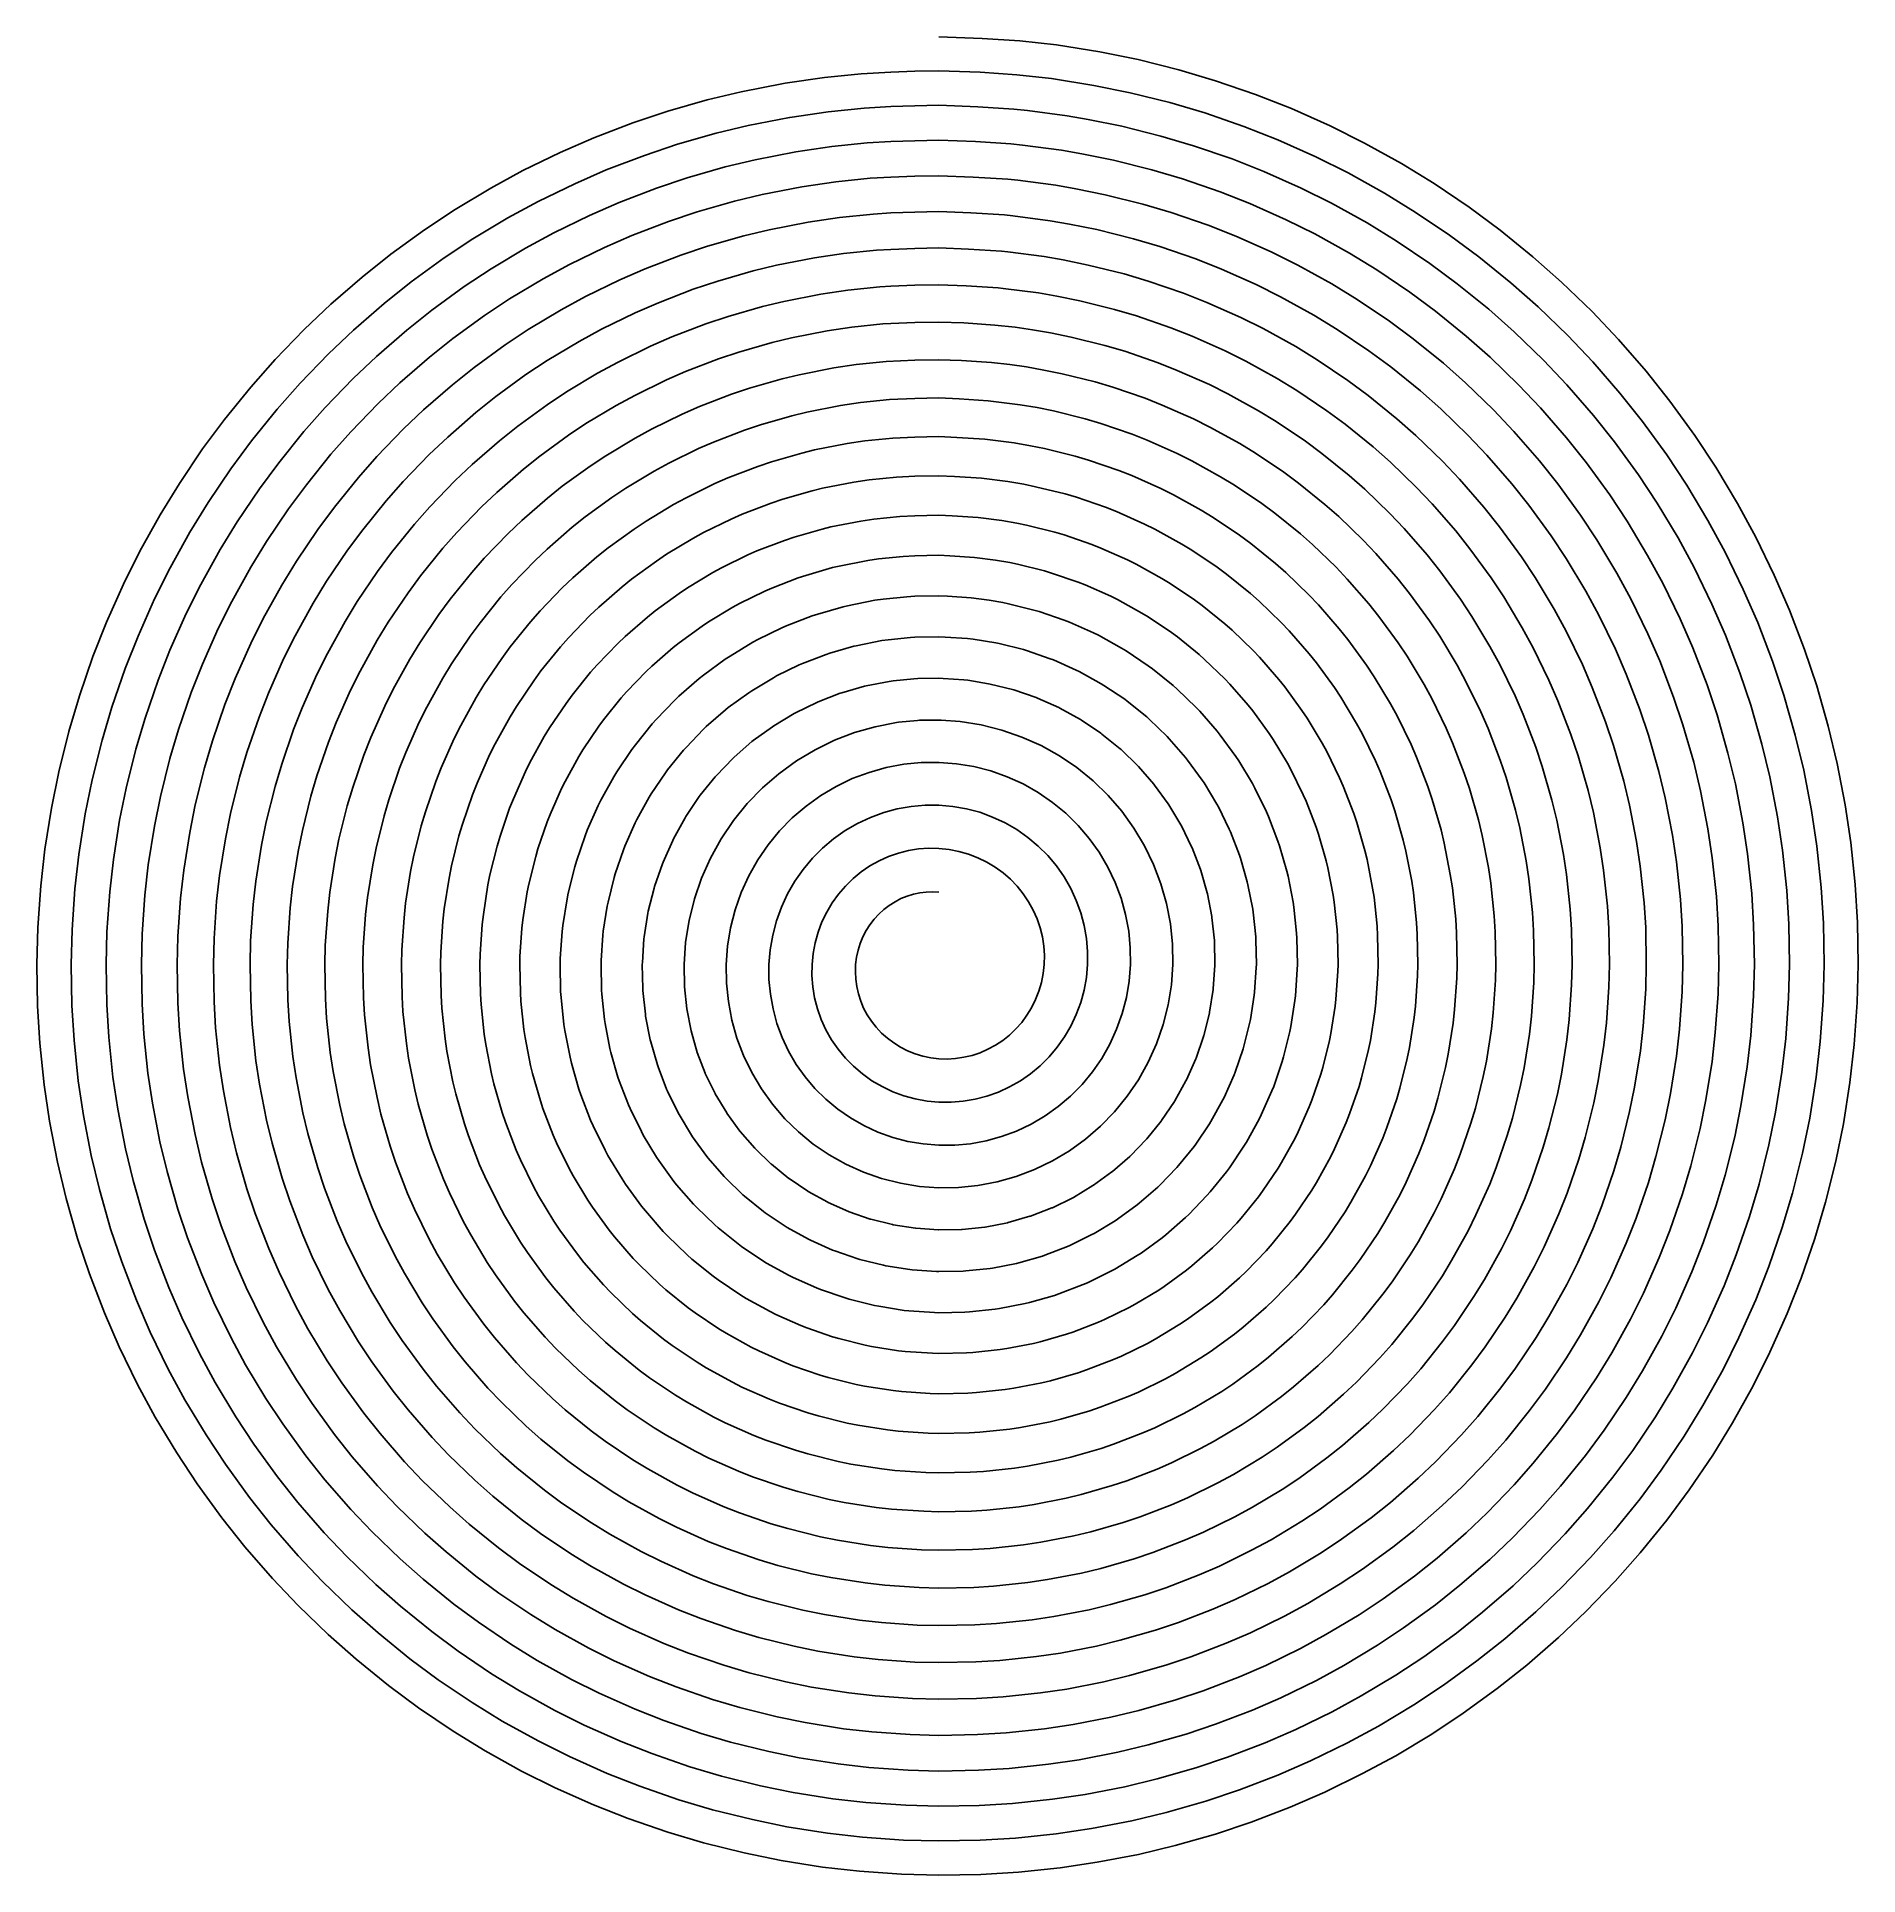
# Model space of a CAD drawing. Header units: inches. Extents: x -3.74 to 3.81, y -3.77 to 3.84.
import ezdxf

# ---------------------------------------------------------------- set-up
doc = ezdxf.new("R2010")
doc.units = ezdxf.units.IN
doc.header["$MEASUREMENT"] = 0
doc.linetypes.add('Continuous2', pattern=[0])
doc.layers.add('spiral trace line', color=1, linetype='Continuous')

msp = doc.modelspace()

# ---------------------------------------------------------------- linework, layer by layer
at = {"layer": 'spiral trace line', "color": 1, "linetype": 'Continuous2', "lineweight": -3}
for p, q in [((0.1796, 3.8377), (0, 3.8442)), ((0.3349, 3.8276), (0.1796, 3.8377)), ((0.4873, 3.8107), (0.3349, 3.8276)), ((0.6669, 3.7819), (0.4873, 3.8107)), ((0.8251, 3.7495), (0.6669, 3.7819)), ((0.9934, 3.7075), (0.8251, 3.7495)), ((-0.475, 3.6758), (-0.637, 3.6519)), ((-0.3229, 3.691), (-0.475, 3.6758)), ((-0.2, 3.6979), (-0.3229, 3.691)), ((-0.1, 3.701), (-0.2, 3.6979)), ((0, 3.7031), (-0.1, 3.701)), ((0.1702, 3.6969), (0, 3.7031)), ((0.3226, 3.687), (0.1702, 3.6969)), ((0.4662, 3.6711), (0.3226, 3.687)), ((0.6423, 3.6429), (0.4662, 3.6711)), ((1.1462, 3.6622), (0.9934, 3.7075)), ((1.3121, 3.605), (1.1462, 3.6622)), ((-0.96, 3.5826), (-1.124, 3.5357)), ((-0.819, 3.6164), (-0.96, 3.5826)), ((-0.6437, 3.6507), (-0.819, 3.6164)), ((-0.637, 3.6519), (-0.6437, 3.6507)), ((0.7916, 3.6124), (0.6423, 3.6429)), ((0.9569, 3.5712), (0.7916, 3.6124)), ((1.4607, 3.5464), (1.3121, 3.605)), ((-1.124, 3.5357), (-1.2692, 3.4871)), ((-0.6189, 3.5099), (-0.7907, 3.4763)), ((-0.6186, 3.51), (-0.6189, 3.5099)), ((-0.4596, 3.5336), (-0.6186, 3.51)), ((-0.3105, 3.5485), (-0.4596, 3.5336)), ((-0.2, 3.5548), (-0.3105, 3.5485)), ((-0.1, 3.558), (-0.2, 3.5548)), ((0, 3.5601), (-0.1, 3.558)), ((0.1607, 3.5542), (0, 3.5601)), ((0.3101, 3.5445), (0.1607, 3.5542)), ((0.3661, 3.5391), (0.3101, 3.5445)), ((0.5313, 3.5169), (0.3661, 3.5391)), ((0.6175, 3.502), (0.5313, 3.5169)), ((1.1009, 3.5285), (0.9569, 3.5712)), ((1.2638, 3.4723), (1.1009, 3.5285)), ((1.6205, 3.4751), (1.4607, 3.5464)), ((-1.2692, 3.4871), (-1.4304, 3.4253)), ((-0.923, 3.4445), (-1.0838, 3.3985)), ((-0.7907, 3.4763), (-0.923, 3.4445)), ((0.7578, 3.4733), (0.6175, 3.502)), ((0.9199, 3.433), (0.7578, 3.4733)), ((1.0552, 3.3929), (0.9199, 3.433)), ((1.404, 3.417), (1.2638, 3.4723)), ((1.7632, 3.4039), (1.6205, 3.4751)), ((-1.5691, 3.365), (-1.7239, 3.2896)), ((-1.4304, 3.4253), (-1.5691, 3.365)), ((-1.2203, 3.3529), (-1.3784, 3.2922)), ((-1.0838, 3.3985), (-1.2203, 3.3529)), ((-0.5937, 3.3673), (-0.7621, 3.3343)), ((-0.4439, 3.3896), (-0.5937, 3.3673)), ((-0.2978, 3.4042), (-0.4439, 3.3896)), ((-0.2, 3.4098), (-0.2978, 3.4042)), ((-0.1, 3.4131), (-0.2, 3.4098)), ((0, 3.4152), (-0.1, 3.4131)), ((0.1511, 3.4096), (0, 3.4152)), ((0.2975, 3.4002), (0.1511, 3.4096)), ((0.3462, 3.3954), (0.2975, 3.4002)), ((0.5079, 3.3739), (0.3462, 3.3954)), ((0.5923, 3.3593), (0.5079, 3.3739)), ((0.7236, 3.3324), (0.5923, 3.3593)), ((1.2149, 3.3378), (1.0552, 3.3929)), ((1.5608, 3.3471), (1.404, 3.417)), ((1.9162, 3.319), (1.7632, 3.4039)), ((-1.7239, 3.2896), (-1.8574, 3.2172)), ((-1.3784, 3.2922), (-1.5088, 3.2355)), ((-0.8855, 3.3046), (-1.043, 3.2595)), ((-0.7621, 3.3343), (-0.8855, 3.3046)), ((0.8823, 3.2929), (0.7236, 3.3324)), ((1.0089, 3.2554), (0.8823, 3.2929)), ((1.3465, 3.2859), (1.2149, 3.3378)), ((1.5003, 3.2174), (1.3465, 3.2859)), ((1.6954, 3.28), (1.5608, 3.3471)), ((1.8456, 3.1967), (1.6954, 3.28)), ((2.0521, 3.2357), (1.9162, 3.319)), ((-1.8574, 3.2172), (-2.0052, 3.1284)), ((-1.5088, 3.2355), (-1.6605, 3.1616)), ((-1.1708, 3.2168), (-1.3256, 3.1574)), ((-1.043, 3.2595), (-1.1708, 3.2168)), ((-0.5683, 3.2227), (-0.7329, 3.1905)), ((-0.4279, 3.2436), (-0.5683, 3.2227)), ((-0.285, 3.258), (-0.4279, 3.2436)), ((-0.2, 3.2629), (-0.285, 3.258)), ((-0.1, 3.2663), (-0.2, 3.2629)), ((0, 3.2684), (-0.1, 3.2663)), ((0.1415, 3.2631), (0, 3.2684)), ((0.2847, 3.2539), (0.1415, 3.2631)), ((0.3262, 3.2499), (0.2847, 3.2539)), ((0.4842, 3.2289), (0.3262, 3.2499)), ((0.5668, 3.2146), (0.4842, 3.2289)), ((0.6891, 3.1897), (0.5668, 3.2146)), ((1.1653, 3.2016), (1.0089, 3.2554)), ((1.2884, 3.153), (1.1653, 3.2016)), ((1.6267, 3.1544), (1.5003, 3.2174)), ((2.1971, 3.1377), (2.0521, 3.2357)), ((-2.0052, 3.1284), (-2.1319, 3.0446)), ((-1.6605, 3.1616), (-1.786, 3.0935)), ((-1.3256, 3.1574), (-1.4476, 3.1043)), ((-0.8475, 3.1629), (-1.0016, 3.1188)), ((-0.7329, 3.1905), (-0.8475, 3.1629)), ((0.8443, 3.151), (0.6891, 3.1897)), ((0.962, 3.1162), (0.8443, 3.151)), ((1.439, 3.086), (1.2884, 3.153)), ((1.774, 3.0727), (1.6267, 3.1544)), ((1.9737, 3.1181), (1.8456, 3.1967)), ((2.325, 3.043), (2.1971, 3.1377)), ((-1.786, 3.0935), (-1.9309, 3.0064)), ((-1.4476, 3.1043), (-1.5962, 3.0318)), ((-1.1206, 3.0789), (-1.2721, 3.0208)), ((-1.0016, 3.1188), (-1.1206, 3.0789)), ((-0.5424, 3.0763), (-0.7033, 3.0448)), ((-0.4117, 3.0958), (-0.5424, 3.0763)), ((-0.2721, 3.1098), (-0.4117, 3.0958)), ((-0.2, 3.1141), (-0.2721, 3.1098)), ((-0.1, 3.1176), (-0.2, 3.1141)), ((0, 3.1197), (-0.1, 3.1176)), ((0.1318, 3.1147), (0, 3.1197)), ((0.2717, 3.1057), (0.1318, 3.1147)), ((0.3061, 3.1024), (0.2717, 3.1057)), ((0.4603, 3.0821), (0.3061, 3.1024)), ((0.541, 3.0681), (0.4603, 3.0821)), ((0.6541, 3.045), (0.541, 3.0681)), ((1.115, 3.0635), (0.962, 3.1162)), ((1.2296, 3.0184), (1.115, 3.0635)), ((1.5572, 3.027), (1.439, 3.086)), ((1.8944, 2.9989), (1.774, 3.0727)), ((2.116, 3.022), (1.9737, 3.1181)), ((-2.1319, 3.0446), (-2.2714, 2.9434)), ((-1.9309, 3.0064), (-2.05, 2.9276)), ((-1.5962, 3.0318), (-1.7136, 2.9681)), ((-1.3856, 2.9714), (-1.531, 2.9005)), ((-1.2721, 3.0208), (-1.3856, 2.9714)), ((-0.9596, 2.9762), (-1.0698, 2.9393)), ((-0.809, 3.0193), (-0.9596, 2.9762)), ((-0.7033, 3.0448), (-0.809, 3.0193)), ((0.8058, 3.0073), (0.6541, 3.045)), ((0.9146, 2.9751), (0.8058, 3.0073)), ((1.0641, 2.9237), (0.9146, 2.9751)), ((1.3769, 2.9528), (1.2296, 3.0184)), ((1.7015, 2.947), (1.5572, 3.027)), ((2.0339, 2.9047), (1.8944, 2.9989)), ((2.2367, 2.9327), (2.116, 3.022)), ((2.4609, 2.9328), (2.325, 3.043)), ((-2.2714, 2.9434), (-2.3904, 2.8487)), ((-2.05, 2.9276), (-2.1867, 2.8283)), ((-1.7136, 2.9681), (-1.8555, 2.8828)), ((-1.531, 2.9005), (-1.6403, 2.8411)), ((-1.0698, 2.9393), (-1.2178, 2.8824)), ((-0.6732, 2.8973), (-0.7701, 2.8739)), ((-0.5163, 2.928), (-0.6732, 2.8973)), ((-0.3951, 2.9461), (-0.5163, 2.928)), ((-0.259, 2.9598), (-0.3951, 2.9461)), ((-0.2, 2.9634), (-0.259, 2.9598)), ((-0.1, 2.967), (-0.2, 2.9634)), ((0, 2.969), (-0.1, 2.967)), ((0.1221, 2.9645), (0, 2.969)), ((0.2586, 2.9556), (0.1221, 2.9645)), ((0.2858, 2.953), (0.2586, 2.9556)), ((0.4361, 2.9334), (0.2858, 2.953)), ((0.5148, 2.9197), (0.4361, 2.9334)), ((0.6188, 2.8985), (0.5148, 2.9197)), ((0.7668, 2.8617), (0.6188, 2.8985)), ((1.1701, 2.8819), (1.0641, 2.9237)), ((1.4869, 2.898), (1.3769, 2.9528)), ((1.628, 2.8198), (1.4869, 2.898)), ((1.814, 2.8781), (1.7015, 2.947)), ((2.1473, 2.8208), (2.0339, 2.9047)), ((2.3701, 2.8246), (2.2367, 2.9327)), ((2.58, 2.8273), (2.4609, 2.9328)), ((-2.3904, 2.8487), (-2.5205, 2.7357)), ((-2.1867, 2.8283), (-2.2986, 2.7394)), ((-1.8555, 2.8828), (-1.967, 2.8091)), ((-1.6403, 2.8411), (-1.7791, 2.7577)), ((-1.3228, 2.8367), (-1.4648, 2.7674)), ((-1.2178, 2.8824), (-1.3228, 2.8367)), ((-0.9169, 2.8318), (-1.0183, 2.7978)), ((-0.7701, 2.8739), (-0.9169, 2.8318)), ((0.8667, 2.8322), (0.7668, 2.8617)), ((1.0126, 2.782), (0.8667, 2.8322)), ((1.314, 2.8179), (1.1701, 2.8819)), ((1.7327, 2.7556), (1.628, 2.8198)), ((1.9507, 2.7859), (1.814, 2.8781)), ((2.278, 2.7149), (2.1473, 2.8208)), ((2.4824, 2.7251), (2.3701, 2.8246)), ((2.7058, 2.7058), (2.58, 2.8273)), ((-1.967, 2.8091), (-2.1009, 2.7118)), ((-1.7791, 2.7577), (-1.8828, 2.689)), ((-1.4648, 2.7674), (-1.566, 2.7124)), ((-1.0183, 2.7978), (-1.1627, 2.7423)), ((-0.6427, 2.7479), (-0.7306, 2.7267)), ((-0.4898, 2.7779), (-0.6427, 2.7479)), ((-0.3783, 2.7945), (-0.4898, 2.7779)), ((-0.2457, 2.8079), (-0.3783, 2.7945)), ((-0.2, 2.8107), (-0.2457, 2.8079)), ((-0.1, 2.8145), (-0.2, 2.8107)), ((0, 2.8165), (-0.1, 2.8145)), ((0.1124, 2.8123), (0, 2.8165)), ((0.2453, 2.8036), (0.1124, 2.8123)), ((0.2655, 2.8017), (0.2453, 2.8036)), ((0.4117, 2.7828), (0.2655, 2.8017)), ((0.4883, 2.7695), (0.4117, 2.7828)), ((0.5832, 2.7501), (0.4883, 2.7695)), ((0.7273, 2.7143), (0.5832, 2.7501)), ((1.1099, 2.7437), (1.0126, 2.782)), ((1.2503, 2.6813), (1.1099, 2.7437)), ((1.4157, 2.7672), (1.314, 2.8179)), ((1.5536, 2.6908), (1.4157, 2.7672)), ((1.8664, 2.6654), (1.7327, 2.7556)), ((2.0567, 2.7074), (1.9507, 2.7859)), ((-2.5205, 2.7357), (-2.631, 2.631)), ((-2.2986, 2.7394), (-2.4262, 2.6285)), ((-2.1009, 2.7118), (-2.2056, 2.6285)), ((-1.8828, 2.689), (-2.0139, 2.5938)), ((-1.566, 2.7124), (-1.7016, 2.6309)), ((-1.2592, 2.7003), (-1.3978, 2.6327)), ((-1.1627, 2.7423), (-1.2592, 2.7003)), ((-0.8737, 2.6856), (-0.9662, 2.6546)), ((-0.7306, 2.7267), (-0.8737, 2.6856)), ((0.8183, 2.6874), (0.7273, 2.7143)), ((0.9604, 2.6386), (0.8183, 2.6874)), ((1.3437, 2.6347), (1.2503, 2.6813)), ((1.6503, 2.6315), (1.5536, 2.6908)), ((2.1848, 2.6037), (2.0567, 2.7074)), ((2.3835, 2.6215), (2.278, 2.7149)), ((2.6058, 2.6058), (2.4824, 2.7251)), ((2.8152, 2.5904), (2.7058, 2.7058)), ((-2.631, 2.631), (-2.7508, 2.5069)), ((-2.4262, 2.6285), (-2.53, 2.53)), ((-2.2056, 2.6285), (-2.3306, 2.5199)), ((-2.0139, 2.5938), (-2.1114, 2.5162)), ((-1.7016, 2.6309), (-1.7977, 2.5673)), ((-1.3978, 2.6327), (-1.4908, 2.5821)), ((-1.1068, 2.6005), (-1.1948, 2.5622)), ((-0.9662, 2.6546), (-1.1068, 2.6005)), ((-0.6116, 2.5966), (-0.6907, 2.5776)), ((-0.463, 2.6258), (-0.6116, 2.5966)), ((-0.3612, 2.6411), (-0.463, 2.6258)), ((-0.2322, 2.6541), (-0.3612, 2.6411)), ((-0.1, 2.6601), (-0.2322, 2.6541)), ((0, 2.6621), (-0.1, 2.6601)), ((0.1026, 2.6582), (0, 2.6621)), ((0.2318, 2.6498), (0.1026, 2.6582)), ((0.3162, 2.6405), (0.2318, 2.6498)), ((0.387, 2.6303), (0.3162, 2.6405)), ((0.4615, 2.6173), (0.387, 2.6303)), ((0.5472, 2.5999), (0.4615, 2.6173)), ((0.6873, 2.5651), (0.5472, 2.5999)), ((1.049, 2.6037), (0.9604, 2.6386)), ((1.1858, 2.5429), (1.049, 2.6037)), ((1.4782, 2.5602), (1.3437, 2.6347)), ((1.781, 2.5435), (1.6503, 2.6315)), ((1.9649, 2.5925), (1.8664, 2.6654)), ((2.0902, 2.4911), (1.9649, 2.5925)), ((2.2834, 2.5164), (2.1848, 2.6037)), ((2.5046, 2.5046), (2.3835, 2.6215)), ((2.709, 2.4971), (2.6058, 2.6058)), ((2.9298, 2.4584), (2.8152, 2.5904)), ((-2.53, 2.53), (-2.6475, 2.4084)), ((-2.3306, 2.5199), (-2.4277, 2.4277)), ((-2.1114, 2.5162), (-2.2336, 2.4099)), ((-1.7977, 2.5673), (-1.9257, 2.4743)), ((-1.4908, 2.5821), (-1.6231, 2.5025)), ((-1.1948, 2.5622), (-1.3298, 2.4963)), ((-0.8297, 2.5376), (-0.9134, 2.5096)), ((-0.6907, 2.5776), (-0.8297, 2.5376)), ((0.7695, 2.5408), (0.6873, 2.5651)), ((0.9075, 2.4934), (0.7695, 2.5408)), ((1.2708, 2.5005), (1.1858, 2.5429)), ((1.567, 2.5058), (1.4782, 2.5602)), ((1.8721, 2.4761), (1.781, 2.5435)), ((2.4019, 2.4019), (2.2834, 2.5164)), ((-2.7508, 2.5069), (-2.8518, 2.3929)), ((-1.9257, 2.4743), (-2.0159, 2.4025)), ((-1.7114, 2.4441), (-1.8363, 2.3533)), ((-1.6231, 2.5025), (-1.7114, 2.4441)), ((-1.4146, 2.4502), (-1.5435, 2.3726)), ((-1.3298, 2.4963), (-1.4146, 2.4502)), ((-1.0501, 2.457), (-1.1296, 2.4224)), ((-0.9134, 2.5096), (-1.0501, 2.457)), ((-0.58, 2.4436), (-0.6502, 2.4266)), ((-0.4359, 2.4719), (-0.58, 2.4436)), ((-0.3437, 2.4857), (-0.4359, 2.4719)), ((-0.2186, 2.4984), (-0.3437, 2.4857)), ((-0.1, 2.5038), (-0.2186, 2.4984)), ((0, 2.5057), (-0.1, 2.5038)), ((0.0928, 2.5021), (0, 2.5057)), ((0.2182, 2.494), (0.0928, 2.5021)), ((0.2935, 2.4858), (0.2182, 2.494)), ((0.3621, 2.4759), (0.2935, 2.4858)), ((0.4344, 2.4633), (0.3621, 2.4759)), ((0.5109, 2.4477), (0.4344, 2.4633)), ((0.6468, 2.414), (0.5109, 2.4477)), ((0.9875, 2.4619), (0.9075, 2.4934)), ((1.1204, 2.4028), (0.9875, 2.4619)), ((1.4018, 2.428), (1.2708, 2.5005)), ((1.6945, 2.4199), (1.567, 2.5058)), ((1.9945, 2.377), (1.8721, 2.4761)), ((2.182, 2.4099), (2.0902, 2.4911)), ((2.6014, 2.4024), (2.5046, 2.5046)), ((2.8215, 2.3675), (2.709, 2.4971)), ((3.0286, 2.334), (2.9298, 2.4584)), ((-2.8518, 2.3929), (-2.9604, 2.2589)), ((-2.6475, 2.4084), (-2.7424, 2.3012)), ((-2.4277, 2.4277), (-2.5428, 2.3085)), ((-2.2336, 2.4099), (-2.3241, 2.3241)), ((-2.0159, 2.4025), (-2.1354, 2.2985)), ((-1.5435, 2.3726), (-1.624, 2.3193)), ((-1.1296, 2.4224), (-1.2608, 2.3583)), ((-0.86, 2.3628), (-0.9926, 2.3117)), ((-0.7852, 2.3879), (-0.86, 2.3628)), ((-0.6502, 2.4266), (-0.7852, 2.3879)), ((0.7201, 2.3924), (0.6468, 2.414)), ((0.854, 2.3464), (0.7201, 2.3924)), ((1.1972, 2.3646), (1.1204, 2.4028)), ((1.3245, 2.2941), (1.1972, 2.3646)), ((1.4828, 2.3785), (1.4018, 2.428)), ((1.6069, 2.2948), (1.4828, 2.3785)), ((1.7782, 2.3581), (1.6945, 2.4199)), ((2.0793, 2.302), (1.9945, 2.377)), ((2.2979, 2.2979), (2.182, 2.4099)), ((2.4925, 2.3065), (2.4019, 2.4019)), ((2.7118, 2.2754), (2.6014, 2.4024)), ((2.9147, 2.2503), (2.8215, 2.3675)), ((-2.7424, 2.3012), (-2.8489, 2.1697)), ((-2.5428, 2.3085), (-2.6316, 2.2082)), ((-2.3241, 2.3241), (-2.4366, 2.2075)), ((-2.1354, 2.2985), (-2.2191, 2.2191)), ((-1.9192, 2.2872), (-2.0358, 2.1858)), ((-1.8363, 2.3533), (-1.9192, 2.2872)), ((-1.624, 2.3193), (-1.7456, 2.2308)), ((-1.3375, 2.3166), (-1.4628, 2.2412)), ((-1.2608, 2.3583), (-1.3375, 2.3166)), ((-0.9926, 2.3117), (-1.0636, 2.2808)), ((-0.548, 2.2887), (-0.6093, 2.2739)), ((-0.4084, 2.3162), (-0.548, 2.2887)), ((-0.3259, 2.3285), (-0.4084, 2.3162)), ((-0.2048, 2.3407), (-0.3259, 2.3285)), ((-0.1, 2.3456), (-0.2048, 2.3407)), ((0, 2.3475), (-0.1, 2.3456)), ((0.0831, 2.3442), (0, 2.3475)), ((0.2044, 2.3363), (0.0831, 2.3442)), ((0.3369, 2.3196), (0.2044, 2.3363)), ((0.4069, 2.3074), (0.3369, 2.3196)), ((0.4743, 2.2937), (0.4069, 2.3074)), ((0.6058, 2.2611), (0.4743, 2.2937)), ((0.9254, 2.3183), (0.854, 2.3464)), ((1.0543, 2.261), (0.9254, 2.3183)), ((1.3976, 2.2494), (1.3245, 2.2941)), ((1.6831, 2.2385), (1.6069, 2.2948)), ((1.8976, 2.2614), (1.7782, 2.3581)), ((2.1926, 2.1926), (2.0793, 2.302)), ((2.3822, 2.2092), (2.2979, 2.2979)), ((2.6006, 2.1821), (2.4925, 2.3065)), ((3.1313, 2.1926), (3.0286, 2.334)), ((-2.9604, 2.2589), (-3.0511, 2.1364)), ((-2.2191, 2.2191), (-2.3291, 2.1051)), ((-1.7456, 2.2308), (-1.8213, 2.1705)), ((-1.4628, 2.2412), (-1.5355, 2.1929)), ((-1.1909, 2.2186), (-1.2594, 2.1813)), ((-1.0636, 2.2808), (-1.1909, 2.2186)), ((-0.8059, 2.2142), (-0.9343, 2.1647)), ((-0.7399, 2.2363), (-0.8059, 2.2142)), ((-0.6093, 2.2739), (-0.7399, 2.2363)), ((0.6702, 2.2421), (0.6058, 2.2611)), ((0.7998, 2.1976), (0.6702, 2.2421)), ((1.1228, 2.2269), (1.0543, 2.261)), ((1.2463, 2.1586), (1.1228, 2.2269)), ((1.5182, 2.1682), (1.3976, 2.2494)), ((1.7994, 2.1444), (1.6831, 2.2385)), ((1.9754, 2.1926), (1.8976, 2.2614)), ((2.4879, 2.0876), (2.3822, 2.2092)), ((2.7993, 2.1654), (2.7118, 2.2754)), ((3.0155, 2.1115), (2.9147, 2.2503)), ((-3.0511, 2.1364), (-3.1476, 1.9934)), ((-2.8489, 2.1697), (-2.9342, 2.0545)), ((-2.6316, 2.2082), (-2.7359, 2.0794)), ((-2.4366, 2.2075), (-2.5193, 2.114)), ((-2.0358, 2.1858), (-2.1127, 2.1127)), ((-1.8213, 2.1705), (-1.9348, 2.0718)), ((-1.5355, 2.1929), (-1.6538, 2.1069)), ((-1.2594, 2.1813), (-1.381, 2.1081)), ((-0.9967, 2.1375), (-1.12, 2.0772)), ((-0.9343, 2.1647), (-0.9967, 2.1375)), ((-0.3806, 2.1585), (-0.5153, 2.132)), ((-0.3077, 2.1694), (-0.3806, 2.1585)), ((-0.1908, 2.1812), (-0.3077, 2.1694)), ((-0.1, 2.1855), (-0.1908, 2.1812)), ((0, 2.1873), (-0.1, 2.1855)), ((0.0733, 2.1844), (0, 2.1873)), ((0.1904, 2.1768), (0.0733, 2.1844)), ((0.3115, 2.1615), (0.1904, 2.1768)), ((0.379, 2.1497), (0.3115, 2.1615)), ((0.4374, 2.1378), (0.379, 2.1497)), ((0.5644, 2.1063), (0.4374, 2.1378)), ((0.8626, 2.1729), (0.7998, 2.1976)), ((0.9874, 2.1175), (0.8626, 2.1729)), ((1.3114, 2.1188), (1.2463, 2.1586)), ((1.5869, 2.1174), (1.5182, 2.1682)), ((1.8703, 2.0817), (1.7994, 2.1444)), ((2.0859, 2.0859), (1.9754, 2.1926)), ((2.2705, 2.1106), (2.1926, 2.1926)), ((2.6824, 2.0792), (2.6006, 2.1821)), ((2.8981, 2.0293), (2.7993, 2.1654)), ((3.2189, 2.0602), (3.1313, 2.1926)), ((-2.7359, 2.0794), (-2.8157, 1.9716)), ((-2.5193, 2.114), (-2.6214, 1.988)), ((-2.3291, 2.1051), (-2.4056, 2.0186)), ((-2.1127, 2.1127), (-2.22, 2.0015)), ((-1.9348, 2.0718), (-2.005, 2.005)), ((-1.6538, 2.1069), (-1.7222, 2.0524)), ((-1.4459, 2.065), (-1.5607, 1.9815)), ((-1.381, 2.1081), (-1.4459, 2.065)), ((-1.12, 2.0772), (-1.1803, 2.0444)), ((-0.7512, 2.0638), (-0.8751, 2.016)), ((-0.6939, 2.083), (-0.7512, 2.0638)), ((-0.5679, 2.1193), (-0.6939, 2.083)), ((-0.5153, 2.132), (-0.5679, 2.1193)), ((0.6199, 2.0899), (0.5644, 2.1063)), ((0.745, 2.047), (0.6199, 2.0899)), ((1.0475, 2.0875), (0.9874, 2.1175)), ((1.1671, 2.0214), (1.0475, 2.0875)), ((1.4284, 2.04), (1.3114, 2.1188)), ((1.7, 2.026), (1.5869, 2.1174)), ((1.9779, 1.9779), (1.8703, 2.0817)), ((2.1574, 2.0106), (2.0859, 2.0859)), ((2.3738, 1.9918), (2.2705, 2.1106)), ((2.564, 1.9919), (2.4879, 2.0876)), ((2.7792, 1.946), (2.6824, 2.0792)), ((3.0981, 1.9867), (3.0155, 2.1115)), ((3.3088, 1.9103), (3.2189, 2.0602)), ((-3.1476, 1.9934), (-3.2273, 1.8633)), ((-2.9342, 2.0545), (-3.0288, 1.9143)), ((-2.6214, 1.988), (-2.6957, 1.8875)), ((-2.4056, 2.0186), (-2.5053, 1.8954)), ((-2.22, 2.0015), (-2.2904, 1.9219)), ((-2.005, 2.005), (-2.1096, 1.8967)), ((-1.7222, 2.0524), (-1.8325, 1.9563)), ((-1.5607, 1.9815), (-1.6218, 1.9328)), ((-1.1803, 2.0444), (-1.298, 1.9735)), ((-0.9291, 1.9925), (-1.0481, 1.9343)), ((-0.8751, 2.016), (-0.9291, 1.9925)), ((-0.3525, 1.999), (-0.4821, 1.9734)), ((-0.2892, 2.0084), (-0.3525, 1.999)), ((-0.1767, 2.0198), (-0.2892, 2.0084)), ((-0.1, 2.0234), (-0.1767, 2.0198)), ((0, 2.0253), (-0.1, 2.0234)), ((0.0636, 2.0227), (0, 2.0253)), ((0.1763, 2.0153), (0.0636, 2.0227)), ((0.2859, 2.0014), (0.1763, 2.0153)), ((0.3509, 1.99), (0.2859, 2.0014)), ((0.4003, 1.98), (0.3509, 1.99)), ((0.7992, 2.0257), (0.745, 2.047)), ((0.9197, 1.9722), (0.7992, 2.0257)), ((1.2243, 1.9864), (1.1671, 2.0214)), ((1.3375, 1.9102), (1.2243, 1.9864)), ((1.4897, 1.9947), (1.4284, 2.04)), ((1.5993, 1.906), (1.4897, 1.9947)), ((1.7639, 1.9694), (1.7, 2.026)), ((2.2582, 1.8948), (2.1574, 2.0106)), ((2.4441, 1.9034), (2.3738, 1.9918)), ((2.6587, 1.8616), (2.564, 1.9919)), ((2.9757, 1.9121), (2.8981, 2.0293)), ((3.1863, 1.8396), (3.0981, 1.9867)), ((-3.0288, 1.9143), (-3.1038, 1.792)), ((-2.8157, 1.9716), (-2.9084, 1.8342)), ((-2.2904, 1.9219), (-2.3877, 1.8017)), ((-1.8325, 1.9563), (-1.896, 1.896)), ((-1.6218, 1.9328), (-1.7289, 1.8396)), ((-1.3553, 1.9356), (-1.4664, 1.8547)), ((-1.298, 1.9735), (-1.3553, 1.9356)), ((-1.1003, 1.9058), (-1.214, 1.8374)), ((-1.0481, 1.9343), (-1.1003, 1.9058)), ((-0.6958, 1.9116), (-0.815, 1.8656)), ((-0.6473, 1.9279), (-0.6958, 1.9116)), ((-0.5259, 1.9628), (-0.6473, 1.9279)), ((-0.4821, 1.9734), (-0.5259, 1.9628)), ((0.5224, 1.9497), (0.4003, 1.98)), ((0.5692, 1.9359), (0.5224, 1.9497)), ((0.6896, 1.8946), (0.5692, 1.9359)), ((0.9716, 1.9464), (0.9197, 1.9722)), ((1.0869, 1.8826), (0.9716, 1.9464)), ((1.3914, 1.8704), (1.3375, 1.9102)), ((1.6564, 1.8557), (1.5993, 1.906)), ((1.8685, 1.8685), (1.7639, 1.9694)), ((2.043, 1.9094), (1.9779, 1.9779)), ((2.1411, 1.7966), (2.043, 1.9094)), ((2.8517, 1.8365), (2.7792, 1.946)), ((3.0622, 1.768), (2.9757, 1.9121)), ((3.3844, 1.7709), (3.3088, 1.9103)), ((-3.2273, 1.8633), (-3.3111, 1.7124)), ((-2.9084, 1.8342), (-2.9786, 1.7197)), ((-2.6957, 1.8875), (-2.7863, 1.7531)), ((-2.5053, 1.8954), (-2.5741, 1.8024)), ((-2.1096, 1.8967), (-2.1738, 1.824)), ((-1.896, 1.896), (-1.9976, 1.7906)), ((-1.7289, 1.8396), (-1.7856, 1.7856)), ((-1.4664, 1.8547), (-1.5202, 1.8117)), ((-1.214, 1.8374), (-1.2635, 1.8045)), ((-0.8607, 1.8457), (-0.9752, 1.7897)), ((-0.815, 1.8656), (-0.8607, 1.8457)), ((-0.324, 1.8375), (-0.4483, 1.813)), ((-0.2703, 1.8456), (-0.324, 1.8375)), ((-0.1624, 1.8565), (-0.2703, 1.8456)), ((-0.1, 1.8595), (-0.1624, 1.8565)), ((0, 1.8613), (-0.1, 1.8595)), ((0.054, 1.8591), (0, 1.8613)), ((0.162, 1.852), (0.054, 1.8591)), ((0.2602, 1.8395), (0.162, 1.852)), ((0.3224, 1.8285), (0.2602, 1.8395)), ((0.3629, 1.8203), (0.3224, 1.8285)), ((0.7352, 1.8767), (0.6896, 1.8946)), ((0.8511, 1.8252), (0.7352, 1.8767)), ((1.1363, 1.8524), (1.0869, 1.8826)), ((1.2456, 1.7789), (1.1363, 1.8524)), ((1.4975, 1.7846), (1.3914, 1.8704)), ((1.7578, 1.7578), (1.6564, 1.8557)), ((1.9273, 1.8068), (1.8685, 1.8685)), ((2.3228, 1.8137), (2.2582, 1.8948)), ((2.5366, 1.7762), (2.4441, 1.9034)), ((2.7261, 1.7598), (2.6587, 1.8616)), ((2.9364, 1.6954), (2.8517, 1.8365)), ((3.2576, 1.7082), (3.1863, 1.8396)), ((-3.1038, 1.792), (-3.1859, 1.6439)), ((-2.7863, 1.7531), (-2.8517, 1.6464)), ((-2.5741, 1.8024), (-2.6627, 1.671)), ((-2.3877, 1.8017), (-2.4509, 1.7162)), ((-2.1738, 1.824), (-2.2685, 1.7069)), ((-1.9976, 1.7906), (-2.0557, 1.7249)), ((-1.7856, 1.7856), (-1.8842, 1.6834)), ((-1.5202, 1.8117), (-1.6239, 1.7214)), ((-1.2635, 1.8045), (-1.3708, 1.7264)), ((-1.0194, 1.7656), (-1.1287, 1.6998)), ((-0.9752, 1.7897), (-1.0194, 1.7656)), ((-0.6397, 1.7576), (-0.7541, 1.7136)), ((-0.5999, 1.771), (-0.6397, 1.7576)), ((-0.4835, 1.8045), (-0.5999, 1.771)), ((-0.4483, 1.813), (-0.4835, 1.8045)), ((0.48, 1.7912), (0.3629, 1.8203)), ((0.5181, 1.78), (0.48, 1.7912)), ((0.6335, 1.7404), (0.5181, 1.78)), ((0.8948, 1.8035), (0.8511, 1.8252)), ((1.0058, 1.7421), (0.8948, 1.8035)), ((1.292, 1.7446), (1.2456, 1.7789)), ((1.5476, 1.7404), (1.4975, 1.7846)), ((1.8101, 1.7028), (1.7578, 1.7578)), ((2.0226, 1.6972), (1.9273, 1.8068)), ((2.1999, 1.7228), (2.1411, 1.7966)), ((2.413, 1.6896), (2.3228, 1.8137)), ((2.5989, 1.6821), (2.5366, 1.7762)), ((2.809, 1.6218), (2.7261, 1.7598)), ((3.1292, 1.6446), (3.0622, 1.768)), ((3.4609, 1.6139), (3.3844, 1.7709)), ((-3.3111, 1.7124), (-3.3792, 1.5758)), ((-2.9786, 1.7197), (-3.0589, 1.5747)), ((-2.4509, 1.7162), (-2.5374, 1.5879)), ((-2.2685, 1.7069), (-2.3262, 1.6288)), ((-2.0557, 1.7249), (-2.1478, 1.6111)), ((-1.8842, 1.6834), (-1.9361, 1.6246)), ((-1.6239, 1.7214), (-1.6739, 1.6739)), ((-1.4174, 1.6892), (-1.5175, 1.602)), ((-1.3708, 1.7264), (-1.4174, 1.6892)), ((-1.1287, 1.6998), (-1.1707, 1.6719)), ((-0.7914, 1.6973), (-0.9013, 1.6435)), ((-0.7541, 1.7136), (-0.7914, 1.6973)), ((-0.2509, 1.6809), (-0.2952, 1.6742)), ((-0.148, 1.6913), (-0.2509, 1.6809)), ((-0.1, 1.6937), (-0.148, 1.6913)), ((0, 1.6955), (-0.1, 1.6937)), ((0.0445, 1.6936), (0, 1.6955)), ((0.1476, 1.6867), (0.0445, 1.6936)), ((0.2342, 1.6756), (0.1476, 1.6867)), ((0.6707, 1.7258), (0.6335, 1.7404)), ((0.7818, 1.6765), (0.6707, 1.7258)), ((0.8174, 1.6588), (0.7818, 1.6765)), ((1.0474, 1.7167), (1.0058, 1.7421)), ((1.1525, 1.646), (1.0474, 1.7167)), ((1.3944, 1.6618), (1.292, 1.7446)), ((1.6458, 1.6458), (1.5476, 1.7404)), ((1.9027, 1.5965), (1.8101, 1.7028)), ((2.0756, 1.6306), (2.0226, 1.6972)), ((2.2878, 1.6019), (2.1999, 1.7228)), ((2.4702, 1.6033), (2.413, 1.6896)), ((2.68, 1.5473), (2.5989, 1.6821)), ((2.999, 1.58), (2.9364, 1.6954)), ((3.3327, 1.5541), (3.2576, 1.7082)), ((-3.1859, 1.6439), (-3.2499, 1.5155)), ((-2.8517, 1.6464), (-2.9303, 1.5045)), ((-2.6627, 1.671), (-2.7232, 1.5722)), ((-2.3262, 1.6288), (-2.4104, 1.5039)), ((-2.1478, 1.6111), (-2.2, 1.5404)), ((-1.9361, 1.6246), (-2.0255, 1.5141)), ((-1.6739, 1.6739), (-1.7694, 1.5749)), ((-1.5175, 1.602), (-1.5608, 1.5608)), ((-1.1707, 1.6719), (-1.2739, 1.5967)), ((-0.9375, 1.6238), (-1.0424, 1.5606)), ((-0.9013, 1.6435), (-0.9375, 1.6238)), ((-0.583, 1.6019), (-0.6922, 1.5598)), ((-0.5517, 1.6124), (-0.583, 1.6019)), ((-0.4406, 1.6444), (-0.5517, 1.6124)), ((-0.4138, 1.6509), (-0.4406, 1.6444)), ((-0.2952, 1.6742), (-0.4138, 1.6509)), ((0.2936, 1.6651), (0.2342, 1.6756)), ((0.3253, 1.6587), (0.2936, 1.6651)), ((0.437, 1.6309), (0.3253, 1.6587)), ((0.4666, 1.6222), (0.437, 1.6309)), ((0.5767, 1.5845), (0.4666, 1.6222)), ((0.9238, 1.6), (0.8174, 1.6588)), ((0.9576, 1.5793), (0.9238, 1.6)), ((1.1916, 1.6171), (1.1525, 1.646)), ((1.2901, 1.5375), (1.1916, 1.6171)), ((1.4376, 1.6237), (1.3944, 1.6618)), ((1.5324, 1.5324), (1.4376, 1.6237)), ((1.6917, 1.5974), (1.6458, 1.6458)), ((2.1611, 1.5132), (2.0756, 1.6306)), ((2.3399, 1.5234), (2.2878, 1.6019)), ((2.5492, 1.4718), (2.4702, 1.6033)), ((2.8672, 1.5146), (2.809, 1.6218)), ((3.2028, 1.4935), (3.1292, 1.6446)), ((3.5241, 1.4685), (3.4609, 1.6139)), ((-3.3792, 1.5758), (-3.4495, 1.4181)), ((-3.0589, 1.5747), (-3.1189, 1.4544)), ((-2.7232, 1.5722), (-2.8, 1.4335)), ((-2.5374, 1.5879), (-2.593, 1.4971)), ((-2.2, 1.5404), (-2.2818, 1.4189)), ((-1.7694, 1.5749), (-1.8151, 1.5231)), ((-1.5608, 1.5608), (-1.653, 1.4652)), ((-1.3134, 1.5653), (-1.4097, 1.4813)), ((-1.2739, 1.5967), (-1.3134, 1.5653)), ((-1.0768, 1.5378), (-1.1758, 1.4657)), ((-1.0424, 1.5606), (-1.0768, 1.5378)), ((-0.7214, 1.5471), (-0.8262, 1.4958)), ((-0.6922, 1.5598), (-0.7214, 1.5471)), ((-0.1334, 1.5242), (-0.2311, 1.5143)), ((-0.1, 1.5259), (-0.1334, 1.5242)), ((0, 1.5277), (-0.1, 1.5259)), ((0.0351, 1.5261), (0, 1.5277)), ((0.1329, 1.5195), (0.0351, 1.5261)), ((0.6057, 1.5731), (0.5767, 1.5845)), ((0.7116, 1.5261), (0.6057, 1.5731)), ((0.7393, 1.5123), (0.7116, 1.5261)), ((1.0584, 1.5115), (0.9576, 1.5793)), ((1.3265, 1.5054), (1.2901, 1.5375)), ((1.572, 1.4907), (1.5324, 1.5324)), ((1.7812, 1.4946), (1.6917, 1.5974)), ((1.9499, 1.5372), (1.9027, 1.5965)), ((2.0328, 1.4234), (1.9499, 1.5372)), ((2.7338, 1.4482), (2.68, 1.5473)), ((3.0712, 1.4321), (2.999, 1.58)), ((3.3923, 1.4171), (3.3327, 1.5541)), ((-3.2499, 1.5155), (-3.3188, 1.3608)), ((-3.1189, 1.4544), (-3.1864, 1.3029)), ((-2.9303, 1.5045), (-2.9862, 1.3925)), ((-2.593, 1.4971), (-2.6679, 1.3617)), ((-2.4104, 1.5039), (-2.4612, 1.421)), ((-2.0721, 1.4509), (-2.1516, 1.333)), ((-2.0255, 1.5141), (-2.0721, 1.4509)), ((-1.8151, 1.5231), (-1.9016, 1.416)), ((-1.653, 1.4652), (-1.6926, 1.4203)), ((-1.4097, 1.4813), (-1.4464, 1.4464)), ((-1.1758, 1.4657), (-1.2081, 1.4398)), ((-0.8546, 1.4803), (-0.9548, 1.42)), ((-0.8262, 1.4958), (-0.8546, 1.4803)), ((-0.5026, 1.4521), (-0.5257, 1.4443)), ((-0.3972, 1.4824), (-0.5026, 1.4521)), ((-0.3787, 1.4869), (-0.3972, 1.4824)), ((-0.2661, 1.5091), (-0.3787, 1.4869)), ((-0.2311, 1.5143), (-0.2661, 1.5091)), ((0.2081, 1.5099), (0.1329, 1.5195)), ((0.2645, 1.4998), (0.2081, 1.5099)), ((0.2876, 1.4951), (0.2645, 1.4998)), ((0.3936, 1.4688), (0.2876, 1.4951)), ((0.4148, 1.4625), (0.3936, 1.4688)), ((0.5193, 1.4267), (0.4148, 1.4625)), ((0.8407, 1.4562), (0.7393, 1.5123)), ((0.867, 1.4401), (0.8407, 1.4562)), ((1.0902, 1.488), (1.0584, 1.5115)), ((1.1846, 1.4117), (1.0902, 1.488)), ((1.4176, 1.4176), (1.3265, 1.5054)), ((1.6584, 1.3915), (1.572, 1.4907)), ((1.8227, 1.4426), (1.7812, 1.4946)), ((2.208, 1.4424), (2.1611, 1.5132)), ((2.4169, 1.3954), (2.3399, 1.5234)), ((2.5986, 1.3809), (2.5492, 1.4718)), ((2.8027, 1.3069), (2.7338, 1.4482)), ((2.9378, 1.3699), (2.8672, 1.5146)), ((3.2587, 1.3649), (3.2028, 1.4935)), ((3.5866, 1.3054), (3.5241, 1.4685)), ((-3.4495, 1.4181), (-3.5056, 1.2759)), ((-2.9862, 1.3925), (-3.0522, 1.2442)), ((-2.8, 1.4335), (-2.8517, 1.3298)), ((-2.4612, 1.421), (-2.5342, 1.2891)), ((-2.2818, 1.4189), (-2.3277, 1.3439)), ((-1.9016, 1.416), (-1.9428, 1.3603)), ((-1.6926, 1.4203), (-1.7762, 1.3169)), ((-1.4464, 1.4464), (-1.5351, 1.3543)), ((-1.2081, 1.4398), (-1.3005, 1.3593)), ((-0.9817, 1.4021), (-1.0763, 1.3332)), ((-0.9548, 1.42), (-0.9817, 1.4021)), ((-0.6506, 1.3951), (-0.7501, 1.3464)), ((-0.6294, 1.4044), (-0.6506, 1.3951)), ((-0.5257, 1.4443), (-0.6294, 1.4044)), ((0.5401, 1.4185), (0.5193, 1.4267)), ((0.6407, 1.3739), (0.5401, 1.4185)), ((0.6605, 1.364), (0.6407, 1.3739)), ((0.9631, 1.3755), (0.867, 1.4401)), ((0.9878, 1.3573), (0.9631, 1.3755)), ((1.2142, 1.3856), (1.1846, 1.4117)), ((1.3015, 1.3015), (1.2142, 1.3856)), ((1.4509, 1.3826), (1.4176, 1.4176)), ((1.534, 1.2872), (1.4509, 1.3826)), ((1.6941, 1.3467), (1.6584, 1.3915)), ((1.9029, 1.3324), (1.8227, 1.4426)), ((2.0746, 1.3603), (2.0328, 1.4234)), ((2.2829, 1.318), (2.208, 1.4424)), ((2.4618, 1.3127), (2.4169, 1.3954)), ((2.6659, 1.2431), (2.5986, 1.3809)), ((3.1234, 1.3119), (3.0712, 1.4321)), ((3.4536, 1.257), (3.3923, 1.4171)), ((-3.3188, 1.3608), (-3.3715, 1.2271)), ((-3.1864, 1.3029), (-3.2357, 1.1777)), ((-2.8517, 1.3298), (-2.9162, 1.1849)), ((-2.6679, 1.3617), (-2.7155, 1.2663)), ((-2.3277, 1.3439), (-2.3987, 1.2157)), ((-2.1516, 1.333), (-2.1926, 1.2659)), ((-1.9428, 1.3603), (-2.0196, 1.2461)), ((-1.7762, 1.3169), (-1.8118, 1.2686)), ((-1.5687, 1.3163), (-1.6491, 1.2168)), ((-1.5351, 1.3543), (-1.5687, 1.3163)), ((-1.3306, 1.3306), (-1.4157, 1.2423)), ((-1.3005, 1.3593), (-1.3306, 1.3306)), ((-1.1017, 1.3129), (-1.1899, 1.236)), ((-1.0763, 1.3332), (-1.1017, 1.3129)), ((-0.7708, 1.3351), (-0.8659, 1.2778)), ((-0.7501, 1.3464), (-0.7708, 1.3351)), ((-0.3533, 1.3186), (-0.4528, 1.29)), ((-0.3428, 1.3211), (-0.3533, 1.3186)), ((-0.2366, 1.342), (-0.3428, 1.3211)), ((-0.2107, 1.3459), (-0.2366, 1.342)), ((-0.1186, 1.3552), (-0.2107, 1.3459)), ((-0.1, 1.3562), (-0.1186, 1.3552)), ((0, 1.358), (-0.1, 1.3562)), ((0.0259, 1.3568), (0, 1.358)), ((0.1182, 1.3505), (0.0259, 1.3568)), ((0.1417, 1.3478), (0.1182, 1.3505)), ((0.235, 1.3327), (0.1417, 1.3478)), ((0.2497, 1.3297), (0.235, 1.3327)), ((0.3496, 1.3048), (0.2497, 1.3297)), ((0.3628, 1.301), (0.3496, 1.3048)), ((0.4612, 1.2672), (0.3628, 1.301)), ((0.7568, 1.3108), (0.6605, 1.364)), ((0.7756, 1.2993), (0.7568, 1.3108)), ((0.8668, 1.2379), (0.7756, 1.2993)), ((1.0778, 1.2845), (0.9878, 1.3573)), ((1.3286, 1.273), (1.3015, 1.3015)), ((1.7715, 1.2404), (1.6941, 1.3467)), ((1.9396, 1.2771), (1.9029, 1.3324)), ((2.1472, 1.2397), (2.0746, 1.3603)), ((2.3234, 1.2435), (2.2829, 1.318)), ((2.5273, 1.1785), (2.4618, 1.3127)), ((2.8476, 1.2037), (2.8027, 1.3069)), ((2.9864, 1.2582), (2.9378, 1.3699)), ((3.1824, 1.1583), (3.1234, 1.3119)), ((3.3189, 1.208), (3.2587, 1.3649)), ((3.6368, 1.1552), (3.5866, 1.3054)), ((-3.5056, 1.2759), (-3.5618, 1.1127)), ((-3.3715, 1.2271), (-3.4267, 1.067)), ((-3.0522, 1.2442), (-3.0981, 1.1276)), ((-2.7155, 1.2663), (-2.7784, 1.1249)), ((-2.5342, 1.2891), (-2.5776, 1.2019)), ((-2.1926, 1.2659), (-2.2615, 1.1414)), ((-2.0196, 1.2461), (-2.0558, 1.1869)), ((-1.8118, 1.2686), (-1.886, 1.1583)), ((-1.4157, 1.2423), (-1.4433, 1.2111)), ((-1.1899, 1.236), (-1.2135, 1.2135)), ((-0.8856, 1.2648), (-0.9754, 1.1994)), ((-0.8659, 1.2778), (-0.8856, 1.2648)), ((-0.5789, 1.2415), (-0.6728, 1.1955)), ((-0.5655, 1.2473), (-0.5789, 1.2415)), ((-0.4677, 1.285), (-0.5655, 1.2473)), ((-0.4528, 1.29), (-0.4677, 1.285)), ((0.4742, 1.2621), (0.4612, 1.2672)), ((0.5689, 1.22), (0.4742, 1.2621)), ((0.5812, 1.2139), (0.5689, 1.22)), ((0.8845, 1.2249), (0.8668, 1.2379)), ((0.9699, 1.1558), (0.8845, 1.2249)), ((1.1007, 1.2643), (1.0778, 1.2845)), ((1.184, 1.184), (1.1007, 1.2643)), ((1.4082, 1.1816), (1.3286, 1.273)), ((1.5641, 1.2495), (1.534, 1.2872)), ((1.6385, 1.1473), (1.5641, 1.2495)), ((1.8031, 1.1927), (1.7715, 1.2404)), ((2.0099, 1.1604), (1.9396, 1.2771)), ((2.1833, 1.1733), (2.1472, 1.2397)), ((2.3871, 1.1131), (2.3234, 1.2435)), ((2.7071, 1.1484), (2.6659, 1.2431)), ((3.0441, 1.108), (2.9864, 1.2582)), ((3.501, 1.1155), (3.4536, 1.257)), ((-3.2357, 1.1777), (-3.2897, 1.0208)), ((-2.9162, 1.1849), (-2.9587, 1.0769)), ((-2.5776, 1.2019), (-2.6388, 1.0642)), ((-2.3987, 1.2157), (-2.4379, 1.1368)), ((-2.0558, 1.1869), (-2.1225, 1.0664)), ((-1.886, 1.1583), (-1.9174, 1.107)), ((-1.6793, 1.1759), (-1.7507, 1.0697)), ((-1.6491, 1.2168), (-1.6793, 1.1759)), ((-1.4433, 1.2111), (-1.5204, 1.1156)), ((-1.2135, 1.2135), (-1.2948, 1.1292)), ((-0.994, 1.1846), (-1.0778, 1.1115)), ((-0.9754, 1.1994), (-0.994, 1.1846)), ((-0.6861, 1.1883), (-0.7758, 1.1343)), ((-0.6728, 1.1955), (-0.6861, 1.1883)), ((-0.3089, 1.1529), (-0.4019, 1.1262)), ((-0.302, 1.1546), (-0.3089, 1.1529)), ((-0.2069, 1.1731), (-0.302, 1.1546)), ((-0.1897, 1.1756), (-0.2069, 1.1731)), ((-0.1036, 1.1843), (-0.1897, 1.1756)), ((-0.0881, 1.1851), (-0.1036, 1.1843)), ((0, 1.1865), (-0.0881, 1.1851)), ((0.017, 1.1856), (0, 1.1865)), ((0.1032, 1.1795), (0.017, 1.1856)), ((0.1195, 1.1777), (0.1032, 1.1795)), ((0.2052, 1.1637), (0.1195, 1.1777)), ((0.2119, 1.1623), (0.2052, 1.1637)), ((0.3052, 1.139), (0.2119, 1.1623)), ((0.6719, 1.1637), (0.5812, 1.2139)), ((0.6835, 1.1566), (0.6719, 1.1637)), ((0.7694, 1.0988), (0.6835, 1.1566)), ((0.9863, 1.1414), (0.9699, 1.1558)), ((1.205, 1.162), (1.184, 1.184)), ((1.281, 1.0748), (1.205, 1.162)), ((1.4326, 1.151), (1.4082, 1.1816)), ((1.504, 1.0531), (1.4326, 1.151)), ((1.6651, 1.1072), (1.6385, 1.1473)), ((1.8709, 1.0802), (1.8031, 1.1927)), ((2.0416, 1.1022), (2.0099, 1.1604)), ((2.2451, 1.0469), (2.1833, 1.1733)), ((2.5649, 1.0923), (2.5273, 1.1785)), ((2.7621, 1.0053), (2.7071, 1.1484)), ((2.904, 1.057), (2.8476, 1.2037)), ((3.2239, 1.0341), (3.1824, 1.1583)), ((3.3634, 1.0751), (3.3189, 1.208)), ((3.6848, 0.9873), (3.6368, 1.1552)), ((-3.5618, 1.1127), (-3.6053, 0.966)), ((-3.4267, 1.067), (-3.4676, 0.9291)), ((-3.0981, 1.1276), (-3.1509, 0.9741)), ((-2.9587, 1.0769), (-3.0103, 0.9269)), ((-2.7784, 1.1249), (-2.8175, 1.0255)), ((-2.4379, 1.1368), (-2.4975, 1.0028)), ((-2.2965, 1.0709), (-2.3543, 0.9408)), ((-2.2615, 1.1414), (-2.2965, 1.0709)), ((-1.9174, 1.107), (-1.9818, 0.9906)), ((-1.7507, 1.0697), (-1.7773, 1.0261)), ((-1.5452, 1.082), (-1.6138, 0.9801)), ((-1.5204, 1.1156), (-1.5452, 1.082)), ((-1.3164, 1.1046), (-1.3901, 1.0135)), ((-1.2948, 1.1292), (-1.3164, 1.1046)), ((-1.0951, 1.0951), (-1.1723, 1.015)), ((-1.0778, 1.1115), (-1.0951, 1.0951)), ((-0.7884, 1.1259), (-0.8731, 1.0643)), ((-0.7758, 1.1343), (-0.7884, 1.1259)), ((-0.5065, 1.0861), (-0.5943, 1.0432)), ((-0.5005, 1.0887), (-0.5065, 1.0861)), ((-0.4091, 1.1239), (-0.5005, 1.0887)), ((-0.4019, 1.1262), (-0.4091, 1.1239)), ((0.3106, 1.1375), (0.3052, 1.139)), ((0.4025, 1.1058), (0.3106, 1.1375)), ((0.4079, 1.1037), (0.4025, 1.1058)), ((0.4963, 1.0644), (0.4079, 1.1037)), ((0.7802, 1.0907), (0.7694, 1.0988)), ((0.8607, 1.0257), (0.7802, 1.0907)), ((1.0653, 1.0653), (0.9863, 1.1414)), ((1.2998, 1.0512), (1.281, 1.0748)), ((1.7303, 0.999), (1.6651, 1.1072)), ((1.8982, 1.03), (1.8709, 1.0802)), ((2.1013, 0.9799), (2.0416, 1.1022)), ((2.4209, 1.0354), (2.3871, 1.1131)), ((2.6184, 0.953), (2.5649, 1.0923)), ((3.0827, 0.9925), (3.0441, 1.108)), ((3.4096, 0.9136), (3.3634, 1.0751)), ((3.5481, 0.9507), (3.501, 1.1155)), ((-3.2897, 1.0208), (-3.328, 0.8917)), ((-2.8175, 1.0255), (-2.8678, 0.8791)), ((-2.6388, 1.0642), (-2.6745, 0.9734)), ((-2.4975, 1.0028), (-2.5297, 0.9208)), ((-2.1534, 1.0042), (-2.2094, 0.8782)), ((-2.1225, 1.0664), (-2.1534, 1.0042)), ((-1.9818, 0.9906), (-2.0086, 0.9366)), ((-1.7773, 1.0261), (-1.8393, 0.9141)), ((-1.3901, 1.0135), (-1.4096, 0.987)), ((-1.1881, 0.997), (-1.2581, 0.9104)), ((-1.1723, 1.015), (-1.1881, 0.997)), ((-0.885, 1.0548), (-0.9641, 0.9859)), ((-0.8731, 1.0643), (-0.885, 1.0548)), ((-0.6004, 1.0399), (-0.6843, 0.9894)), ((-0.5943, 1.0432), (-0.6004, 1.0399)), ((-0.1767, 1.0023), (-0.264, 0.9854)), ((-0.1681, 1.0036), (-0.1767, 1.0023)), ((-0.0885, 1.0115), (-0.1681, 1.0036)), ((-0.0814, 1.0119), (-0.0885, 1.0115)), ((0, 1.013), (-0.0814, 1.0119)), ((0.0085, 1.0125), (0, 1.013)), ((0.0881, 1.0067), (0.0085, 1.0125)), ((0.1751, 0.9928), (0.0881, 1.0067)), ((0.2603, 0.9714), (0.1751, 0.9928)), ((0.5013, 1.0619), (0.4963, 1.0644)), ((0.586, 1.015), (0.5013, 1.0619)), ((0.5907, 1.0121), (0.586, 1.015)), ((0.6708, 0.9581), (0.5907, 1.0121)), ((0.8707, 1.0168), (0.8607, 1.0257)), ((0.9451, 0.9451), (0.8707, 1.0168)), ((1.0802, 1.0495), (1.0653, 1.0653)), ((1.1522, 0.9668), (1.0802, 1.0495)), ((1.3678, 0.9578), (1.2998, 1.0512)), ((1.5256, 1.0205), (1.504, 1.0531)), ((1.588, 0.9168), (1.5256, 1.0205)), ((1.7532, 0.9569), (1.7303, 0.999)), ((1.9559, 0.912), (1.8982, 1.03)), ((2.2752, 0.9777), (2.2451, 1.0469)), ((2.473, 0.9001), (2.4209, 1.0354)), ((2.7949, 0.9075), (2.7621, 1.0053)), ((2.9397, 0.9503), (2.904, 1.057)), ((3.1271, 0.8379), (3.0827, 0.9925)), ((3.2693, 0.876), (3.2239, 1.0341)), ((-3.6053, 0.966), (-3.6472, 0.7985)), ((-3.4676, 0.9291), (-3.5086, 0.7648)), ((-3.1509, 0.9741), (-3.1865, 0.8538)), ((-3.0103, 0.9269), (-3.0433, 0.8154)), ((-2.6745, 0.9734), (-2.7235, 0.8308)), ((-2.5297, 0.9208), (-2.5774, 0.782)), ((-2.3543, 0.9408), (-2.3832, 0.8674)), ((-2.0086, 0.9366), (-2.0626, 0.815)), ((-1.6356, 0.9443), (-1.695, 0.8368)), ((-1.6138, 0.9801), (-1.6356, 0.9443)), ((-1.4096, 0.987), (-1.4751, 0.8897)), ((-0.9753, 0.9753), (-1.0481, 0.8997)), ((-0.9641, 0.9859), (-0.9753, 0.9753)), ((-0.7749, 0.9235), (-0.8489, 0.8591)), ((-0.7694, 0.9279), (-0.7749, 0.9235)), ((-0.6901, 0.9855), (-0.7694, 0.9279)), ((-0.6843, 0.9894), (-0.6901, 0.9855)), ((-0.4332, 0.929), (-0.5137, 0.8898)), ((-0.3498, 0.9609), (-0.4332, 0.929)), ((-0.264, 0.9854), (-0.3498, 0.9609)), ((0.3431, 0.9427), (0.2603, 0.9714)), ((0.423, 0.907), (0.3431, 0.9427)), ((0.6752, 0.9549), (0.6708, 0.9581)), ((0.7502, 0.8941), (0.6752, 0.9549)), ((0.9543, 0.9355), (0.9451, 0.9451)), ((1.0221, 0.8576), (0.9543, 0.9355)), ((1.1657, 0.9499), (1.1522, 0.9668)), ((1.2302, 0.8614), (1.1657, 0.9499)), ((1.3845, 0.9326), (1.3678, 0.9578)), ((1.4441, 0.8338), (1.3845, 0.9326)), ((1.6066, 0.8826), (1.588, 0.9168)), ((1.8087, 0.8434), (1.7532, 0.9569)), ((2.1278, 0.9192), (2.1013, 0.9799)), ((2.1767, 0.7922), (2.1278, 0.9192)), ((2.3257, 0.8465), (2.2752, 0.9777)), ((2.6483, 0.864), (2.6184, 0.953)), ((2.983, 0.7993), (2.9397, 0.9503)), ((3.5829, 0.8057), (3.5481, 0.9507)), ((3.7217, 0.8335), (3.6848, 0.9873)), ((-3.328, 0.8917), (-3.3681, 0.7307)), ((-3.1865, 0.8538), (-3.2258, 0.6963)), ((-2.8678, 0.8791), (-2.8982, 0.7766)), ((-2.3832, 0.8674), (-2.4294, 0.7328)), ((-2.2094, 0.8782), (-2.2348, 0.8134)), ((-1.8621, 0.8683), (-1.914, 0.7512)), ((-1.8393, 0.9141), (-1.8621, 0.8683)), ((-1.4923, 0.8616), (-1.549, 0.7589)), ((-1.4751, 0.8897), (-1.4923, 0.8616)), ((-1.2724, 0.891), (-1.3346, 0.7985)), ((-1.2581, 0.9104), (-1.2724, 0.891)), ((-1.0584, 0.8881), (-1.1244, 0.8064)), ((-1.0481, 0.8997), (-1.0584, 0.8881)), ((-0.8541, 0.8541), (-0.9223, 0.7834)), ((-0.8489, 0.8591), (-0.8541, 0.8541)), ((-0.5907, 0.8436), (-0.6635, 0.7907)), ((-0.5137, 0.8898), (-0.5907, 0.8436)), ((0.4992, 0.8646), (0.423, 0.907)), ((0.5712, 0.8158), (0.4992, 0.8646)), ((0.7542, 0.8906), (0.7502, 0.8941)), ((0.8236, 0.8236), (0.7542, 0.8906)), ((1.0303, 0.8473), (1.0221, 0.8576)), ((1.091, 0.7639), (1.0303, 0.8473)), ((1.2421, 0.8435), (1.2302, 0.8614)), ((1.2985, 0.7497), (1.2421, 0.8435)), ((1.6598, 0.774), (1.6066, 0.8826)), ((1.8278, 0.7996), (1.8087, 0.8434)), ((1.9787, 0.8598), (1.9559, 0.912)), ((2.0258, 0.7373), (1.9787, 0.8598)), ((2.3496, 0.7751), (2.3257, 0.8465)), ((2.4998, 0.8199), (2.473, 0.9001)), ((2.6895, 0.7206), (2.6483, 0.864)), ((2.8372, 0.7602), (2.7949, 0.9075)), ((3.2998, 0.7488), (3.2693, 0.876)), ((3.4423, 0.7775), (3.4096, 0.9136)), ((-3.6472, 0.7985), (-3.6777, 0.6485)), ((-3.5086, 0.7648), (-3.5373, 0.6237)), ((-3.0433, 0.8154), (-3.0816, 0.6615)), ((-2.8982, 0.7766), (-2.9356, 0.6263)), ((-2.7235, 0.8308), (-2.7512, 0.7372)), ((-2.5774, 0.782), (-2.6024, 0.6973)), ((-2.2348, 0.8134), (-2.2796, 0.683)), ((-2.0626, 0.815), (-2.0847, 0.7588)), ((-1.7138, 0.7991), (-1.7636, 0.6868)), ((-1.695, 0.8368), (-1.7138, 0.7991)), ((-1.3472, 0.7778), (-1.4012, 0.6803)), ((-1.3346, 0.7985), (-1.3472, 0.7778)), ((-1.1337, 0.7938), (-1.1924, 0.7066)), ((-1.1244, 0.8064), (-1.1337, 0.7938)), ((-0.9271, 0.778), (-0.989, 0.7015)), ((-0.9223, 0.7834), (-0.9271, 0.778)), ((-0.6635, 0.7907), (-0.7316, 0.7316)), ((-0.3591, 0.7701), (-0.4261, 0.738)), ((-0.2898, 0.7962), (-0.3591, 0.7701)), ((-0.2187, 0.8161), (-0.2898, 0.7962)), ((-0.1463, 0.8297), (-0.2187, 0.8161)), ((-0.1456, 0.8298), (-0.1463, 0.8297)), ((-0.0732, 0.8368), (-0.1456, 0.8298)), ((0, 0.8376), (-0.0732, 0.8368)), ((0.0004, 0.8376), (0, 0.8376)), ((0.0728, 0.8319), (0.0004, 0.8376)), ((0.1446, 0.82), (0.0728, 0.8319)), ((0.2149, 0.8019), (0.1446, 0.82)), ((0.2831, 0.7778), (0.2149, 0.8019)), ((0.3488, 0.748), (0.2831, 0.7778)), ((0.6386, 0.7611), (0.5712, 0.8158)), ((0.8272, 0.8199), (0.8236, 0.8236)), ((0.8904, 0.7471), (0.8272, 0.8199)), ((1.0982, 0.753), (1.091, 0.7639)), ((1.4585, 0.8074), (1.4441, 0.8338)), ((1.5092, 0.7037), (1.4585, 0.8074)), ((1.6753, 0.7384), (1.6598, 0.774)), ((1.8732, 0.6818), (1.8278, 0.7996)), ((2.1977, 0.7296), (2.1767, 0.7922)), ((2.3885, 0.64), (2.3496, 0.7751)), ((2.5399, 0.6806), (2.4998, 0.8199)), ((3.0093, 0.6901), (2.983, 0.7993)), ((3.1555, 0.7197), (3.1271, 0.8379)), ((3.4743, 0.6126), (3.4423, 0.7775)), ((3.6155, 0.6375), (3.5829, 0.8057)), ((3.7549, 0.6621), (3.7217, 0.8335)), ((-3.3681, 0.7307), (-3.395, 0.5986)), ((-3.2258, 0.6963), (-3.2508, 0.5732)), ((-2.7512, 0.7372), (-2.7877, 0.5908)), ((-2.6024, 0.6973), (-2.6378, 0.5549)), ((-2.4294, 0.7328), (-2.4518, 0.657)), ((-2.0847, 0.7588), (-2.1279, 0.6328)), ((-1.9328, 0.7035), (-1.9744, 0.5822)), ((-1.914, 0.7512), (-1.9328, 0.7035)), ((-1.7636, 0.6868), (-1.779, 0.6475)), ((-1.5638, 0.7292), (-1.6114, 0.6219)), ((-1.549, 0.7589), (-1.5638, 0.7292)), ((-1.2006, 0.6932), (-1.2515, 0.6011)), ((-1.1924, 0.7066), (-1.2006, 0.6932)), ((-0.9934, 0.6956), (-1.0483, 0.6139)), ((-0.989, 0.7015), (-0.9934, 0.6956)), ((-0.7316, 0.7316), (-0.7944, 0.6666)), ((-0.4902, 0.7001), (-0.5509, 0.6566)), ((-0.4261, 0.738), (-0.4902, 0.7001)), ((0.4114, 0.7126), (0.3488, 0.748)), ((0.4705, 0.672), (0.4114, 0.7126)), ((0.7008, 0.7008), (0.6386, 0.7611)), ((0.7573, 0.6355), (0.7008, 0.7008)), ((0.8936, 0.7432), (0.8904, 0.7471)), ((0.9502, 0.6653), (0.8936, 0.7432)), ((1.1513, 0.6647), (1.0982, 0.753)), ((1.3088, 0.7309), (1.2985, 0.7497)), ((1.3568, 0.6327), (1.3088, 0.7309)), ((1.5211, 0.6763), (1.5092, 0.7037)), ((1.7188, 0.6256), (1.6753, 0.7384)), ((2.0439, 0.6835), (2.0258, 0.7373)), ((2.2353, 0.5989), (2.1977, 0.7296)), ((2.7114, 0.6295), (2.6895, 0.7206)), ((2.8613, 0.66), (2.8372, 0.7602)), ((3.0393, 0.5359), (3.0093, 0.6901)), ((3.1862, 0.5618), (3.1555, 0.7197)), ((3.3312, 0.5874), (3.2998, 0.7488)), ((-3.6777, 0.6485), (-3.7048, 0.4778)), ((-3.5373, 0.6237), (-3.5638, 0.4564)), ((-3.0816, 0.6615), (-3.1048, 0.5475)), ((-2.9356, 0.6263), (-2.9569, 0.5214)), ((-2.4518, 0.657), (-2.4862, 0.5187)), ((-2.2993, 0.6161), (-2.3326, 0.4822)), ((-2.2796, 0.683), (-2.2993, 0.6161)), ((-2.1279, 0.6328), (-2.145, 0.5748)), ((-1.779, 0.6475), (-1.8189, 0.5312)), ((-1.6114, 0.6219), (-1.6235, 0.5909)), ((-1.412, 0.6584), (-1.4573, 0.5565)), ((-1.4012, 0.6803), (-1.412, 0.6584)), ((-1.0483, 0.6139), (-1.0523, 0.6075)), ((-0.7944, 0.6666), (-0.8515, 0.5962)), ((-0.5509, 0.6566), (-0.6078, 0.6078)), ((-0.2843, 0.6096), (-0.3375, 0.5846)), ((-0.2292, 0.6297), (-0.2843, 0.6096)), ((-0.1728, 0.6449), (-0.2292, 0.6297)), ((-0.1155, 0.6551), (-0.1728, 0.6449)), ((-0.0578, 0.6602), (-0.1155, 0.6551)), ((0, 0.6603), (-0.0578, 0.6602)), ((0.0573, 0.6553), (0, 0.6603)), ((0.1138, 0.6454), (0.0573, 0.6553)), ((0.169, 0.6306), (0.1138, 0.6454)), ((0.2224, 0.6111), (0.169, 0.6306)), ((0.2738, 0.5872), (0.2224, 0.6111)), ((0.5257, 0.6265), (0.4705, 0.672)), ((0.5766, 0.5766), (0.5257, 0.6265)), ((0.8078, 0.5656), (0.7573, 0.6355)), ((0.9529, 0.6612), (0.9502, 0.6653)), ((1.0025, 0.5788), (0.9529, 0.6612)), ((1.1575, 0.6533), (1.1513, 0.6647)), ((1.2027, 0.5608), (1.1575, 0.6533)), ((1.3653, 0.6132), (1.3568, 0.6327)), ((1.4046, 0.5112), (1.3653, 0.6132)), ((1.5626, 0.5687), (1.5211, 0.6763)), ((1.7311, 0.5889), (1.7188, 0.6256)), ((1.8884, 0.6366), (1.8732, 0.6818)), ((1.9233, 0.5153), (1.8884, 0.6366)), ((2.0802, 0.5574), (2.0439, 0.6835)), ((2.4061, 0.5669), (2.3885, 0.64)), ((2.5597, 0.5985), (2.5399, 0.6806)), ((2.7399, 0.4831), (2.7114, 0.6295)), ((2.8905, 0.5097), (2.8613, 0.66)), ((3.4949, 0.4743), (3.4743, 0.6126)), ((3.6375, 0.4901), (3.6155, 0.6375)), ((3.7782, 0.5057), (3.7549, 0.6621)), ((-3.395, 0.5986), (-3.421, 0.4347)), ((-3.2508, 0.5732), (-3.2762, 0.4128)), ((-3.1048, 0.5475), (-3.1296, 0.3907)), ((-2.7877, 0.5908), (-2.8071, 0.495)), ((-2.6378, 0.5549), (-2.6554, 0.4682)), ((-2.145, 0.5748), (-2.1771, 0.4455)), ((-1.9744, 0.5822), (-1.9889, 0.5329)), ((-1.6235, 0.5909), (-1.6616, 0.4798)), ((-1.4662, 0.5337), (-1.5024, 0.428)), ((-1.4573, 0.5565), (-1.4662, 0.5337)), ((-1.2586, 0.5869), (-1.3013, 0.4906)), ((-1.2515, 0.6011), (-1.2586, 0.5869)), ((-1.0523, 0.6075), (-1.1, 0.5213)), ((-0.8515, 0.5962), (-0.9023, 0.5209)), ((-0.6603, 0.554), (-0.7081, 0.4958)), ((-0.6078, 0.6078), (-0.6603, 0.554)), ((-0.3886, 0.555), (-0.4371, 0.5209)), ((-0.3375, 0.5846), (-0.3886, 0.555)), ((0.3227, 0.5589), (0.2738, 0.5872)), ((0.3687, 0.5266), (0.3227, 0.5589)), ((0.6228, 0.5226), (0.5766, 0.5766)), ((0.8519, 0.4919), (0.8078, 0.5656)), ((1.0048, 0.5745), (1.0025, 0.5788)), ((1.0469, 0.4882), (1.0048, 0.5745)), ((1.2078, 0.5491), (1.2027, 0.5608)), ((1.2448, 0.4531), (1.2078, 0.5491)), ((1.5721, 0.5405), (1.5626, 0.5687)), ((1.6039, 0.4298), (1.5721, 0.5405)), ((1.7645, 0.4728), (1.7311, 0.5889)), ((2.0935, 0.5023), (2.0802, 0.5574)), ((2.2507, 0.5349), (2.2353, 0.5989)), ((2.2768, 0.4015), (2.2507, 0.5349)), ((2.433, 0.429), (2.4061, 0.5669)), ((2.5874, 0.4562), (2.5597, 0.5985)), ((3.0559, 0.4249), (3.0393, 0.5359)), ((3.2041, 0.4417), (3.1862, 0.5618)), ((3.3505, 0.4581), (3.3312, 0.5874)), ((-3.7048, 0.4778), (-3.7222, 0.3257)), ((-2.9569, 0.5214), (-2.9811, 0.3684)), ((-2.8071, 0.495), (-2.8306, 0.3459)), ((-2.6554, 0.4682), (-2.6783, 0.3232)), ((-2.4862, 0.5187), (-2.5019, 0.4411)), ((-2.3326, 0.4822), (-2.3465, 0.4137)), ((-1.9889, 0.5329), (-2.0198, 0.4084)), ((-1.8309, 0.4906), (-1.8605, 0.3711)), ((-1.8189, 0.5312), (-1.8309, 0.4906)), ((-1.6616, 0.4798), (-1.6711, 0.4478)), ((-1.3071, 0.4758), (-1.3414, 0.376)), ((-1.3013, 0.4906), (-1.3071, 0.4758)), ((-1.1034, 0.5145), (-1.1434, 0.4244)), ((-1.1, 0.5213), (-1.1034, 0.5145)), ((-0.9023, 0.5209), (-0.9465, 0.4413)), ((-0.7081, 0.4958), (-0.7507, 0.4334)), ((-0.4826, 0.4826), (-0.5247, 0.4403)), ((-0.4371, 0.5209), (-0.4826, 0.4826)), ((-0.168, 0.4614), (-0.2086, 0.4473)), ((-0.1265, 0.4719), (-0.168, 0.4614)), ((-0.0844, 0.4787), (-0.1265, 0.4719)), ((-0.0421, 0.4817), (-0.0844, 0.4787)), ((0, 0.4811), (-0.0421, 0.4817)), ((0.0417, 0.4768), (0, 0.4811)), ((0.0827, 0.4688), (0.0417, 0.4768)), ((0.1226, 0.4574), (0.0827, 0.4688)), ((0.1611, 0.4426), (0.1226, 0.4574)), ((0.4116, 0.4906), (0.3687, 0.5266)), ((0.4511, 0.4511), (0.4116, 0.4906)), ((0.6639, 0.4649), (0.6228, 0.5226)), ((0.6998, 0.404), (0.6639, 0.4649)), ((0.8894, 0.4147), (0.8519, 0.4919)), ((1.0488, 0.4838), (1.0469, 0.4882)), ((1.0832, 0.3943), (1.0488, 0.4838)), ((1.4113, 0.4912), (1.4046, 0.5112)), ((1.4415, 0.3862), (1.4113, 0.4912)), ((1.7736, 0.4353), (1.7645, 0.4728)), ((1.9344, 0.4691), (1.9233, 0.5153)), ((1.9586, 0.3454), (1.9344, 0.4691)), ((2.1186, 0.3736), (2.0935, 0.5023)), ((2.7538, 0.3905), (2.7399, 0.4831)), ((2.9058, 0.4079), (2.8905, 0.5097)), ((3.3677, 0.2946), (3.3505, 0.4581)), ((3.5125, 0.3073), (3.4949, 0.4743)), ((3.6554, 0.3198), (3.6375, 0.4901)), ((3.7964, 0.3321), (3.7782, 0.5057)), ((-3.5638, 0.4564), (-3.5802, 0.3132)), ((-3.421, 0.4347), (-3.4363, 0.3006)), ((-3.2762, 0.4128), (-3.2905, 0.2879)), ((-3.1296, 0.3907), (-3.1428, 0.275)), ((-2.5019, 0.4411), (-2.5241, 0.3004)), ((-2.3465, 0.4137), (-2.3679, 0.2774)), ((-2.1892, 0.386), (-2.2099, 0.2543)), ((-2.1771, 0.4455), (-2.1892, 0.386)), ((-2.0198, 0.4084), (-2.03, 0.3579)), ((-1.6711, 0.4478), (-1.6994, 0.3336)), ((-1.5094, 0.4044), (-1.5363, 0.296)), ((-1.5024, 0.428), (-1.5094, 0.4044)), ((-1.1463, 0.4172), (-1.1783, 0.3238)), ((-1.1434, 0.4244), (-1.1463, 0.4172)), ((-0.9465, 0.4413), (-0.9836, 0.358)), ((-0.7507, 0.4334), (-0.7878, 0.3674)), ((-0.5631, 0.3943), (-0.5974, 0.3449)), ((-0.5247, 0.4403), (-0.5631, 0.3943)), ((-0.322, 0.3838), (-0.356, 0.356)), ((-0.2859, 0.4084), (-0.322, 0.3838)), ((-0.248, 0.4296), (-0.2859, 0.4084)), ((-0.2086, 0.4473), (-0.248, 0.4296)), ((0.198, 0.4246), (0.1611, 0.4426)), ((0.233, 0.4036), (0.198, 0.4246)), ((0.2658, 0.3797), (0.233, 0.4036)), ((0.4868, 0.4084), (0.4511, 0.4511)), ((0.5185, 0.363), (0.4868, 0.4084)), ((0.7301, 0.3405), (0.6998, 0.404)), ((0.9198, 0.3348), (0.8894, 0.4147)), ((1.0847, 0.3899), (1.0832, 0.3943)), ((1.1111, 0.2977), (1.0847, 0.3899)), ((1.2488, 0.441), (1.2448, 0.4531)), ((1.2772, 0.3422), (1.2488, 0.441)), ((1.4464, 0.3658), (1.4415, 0.3862)), ((1.6109, 0.4009), (1.6039, 0.4298)), ((1.633, 0.2879), (1.6109, 0.4009)), ((1.7968, 0.3168), (1.7736, 0.4353)), ((2.2866, 0.3364), (2.2768, 0.4015)), ((2.4442, 0.3548), (2.433, 0.429)), ((2.5999, 0.3728), (2.5874, 0.4562)), ((2.7695, 0.2423), (2.7538, 0.3905)), ((2.9219, 0.2556), (2.9058, 0.4079)), ((3.0724, 0.2688), (3.0559, 0.4249)), ((3.221, 0.2818), (3.2041, 0.4417)), ((-3.7222, 0.3257), (-3.7343, 0.1533)), ((-3.5802, 0.3132), (-3.592, 0.1442)), ((-2.9811, 0.3684), (-2.9932, 0.2619)), ((-2.8306, 0.3459), (-2.8417, 0.2486)), ((-2.6783, 0.3232), (-2.6883, 0.2352)), ((-2.03, 0.3579), (-2.0499, 0.2311)), ((-1.8689, 0.3295), (-1.888, 0.2079)), ((-1.8605, 0.3711), (-1.8689, 0.3295)), ((-1.6994, 0.3336), (-1.706, 0.3008)), ((-1.3459, 0.3606), (-1.3713, 0.2582)), ((-1.3414, 0.376), (-1.3459, 0.3606)), ((-1.1806, 0.3163), (-1.2044, 0.2204)), ((-1.1783, 0.3238), (-1.1806, 0.3163)), ((-0.9836, 0.358), (-1.0134, 0.2715)), ((-0.7878, 0.3674), (-0.8191, 0.2981)), ((-0.5974, 0.3449), (-0.6274, 0.2926)), ((-0.3876, 0.3252), (-0.4165, 0.2917)), ((-0.356, 0.356), (-0.3876, 0.3252)), ((0.2963, 0.3531), (0.2658, 0.3797)), ((0.3242, 0.3242), (0.2963, 0.3531)), ((0.3493, 0.2931), (0.3242, 0.3242)), ((0.546, 0.3152), (0.5185, 0.363)), ((0.5691, 0.2654), (0.546, 0.3152)), ((0.7547, 0.2747), (0.7301, 0.3405)), ((0.9432, 0.2527), (0.9198, 0.3348)), ((1.2802, 0.33), (1.2772, 0.3422)), ((1.2998, 0.2292), (1.2802, 0.33)), ((1.4674, 0.2587), (1.4464, 0.3658)), ((1.8025, 0.2788), (1.7968, 0.3168)), ((1.9657, 0.2984), (1.9586, 0.3454)), ((2.1271, 0.3176), (2.1186, 0.3736)), ((2.1409, 0.1873), (2.1271, 0.3176)), ((2.3009, 0.2013), (2.2866, 0.3364)), ((2.459, 0.2151), (2.4442, 0.3548)), ((2.6152, 0.2288), (2.5999, 0.3728)), ((3.521, 0.1678), (3.5125, 0.3073)), ((3.6644, 0.1712), (3.6554, 0.3198)), ((3.806, 0.1745), (3.7964, 0.3321)), ((-3.4363, 0.3006), (-3.4479, 0.135)), ((-3.2905, 0.2879), (-3.3018, 0.1258)), ((-3.1428, 0.275), (-3.1538, 0.1165)), ((-2.9932, 0.2619), (-3.0039, 0.1073)), ((-2.8417, 0.2486), (-2.8521, 0.098)), ((-2.6883, 0.2352), (-2.6984, 0.0887)), ((-2.5241, 0.3004), (-2.533, 0.2216)), ((-2.3679, 0.2774), (-2.3758, 0.2079)), ((-2.2099, 0.2543), (-2.2167, 0.1939)), ((-2.0499, 0.2311), (-2.0557, 0.1799)), ((-1.706, 0.3008), (-1.7243, 0.1846)), ((-1.5412, 0.2718), (-1.5586, 0.1613)), ((-1.5363, 0.296), (-1.5412, 0.2718)), ((-1.3745, 0.2424), (-1.3909, 0.138)), ((-1.3713, 0.2582), (-1.3745, 0.2424)), ((-1.0134, 0.2715), (-1.0355, 0.1827)), ((-0.8191, 0.2981), (-0.8443, 0.2262)), ((-0.6529, 0.2376), (-0.6735, 0.1805)), ((-0.6274, 0.2926), (-0.6529, 0.2376)), ((-0.4425, 0.2555), (-0.4653, 0.217)), ((-0.4165, 0.2917), (-0.4425, 0.2555)), ((-0.2058, 0.2452), (-0.2281, 0.2281)), ((-0.1822, 0.2602), (-0.2058, 0.2452)), ((-0.1575, 0.2729), (-0.1822, 0.2602)), ((-0.1321, 0.2833), (-0.1575, 0.2729)), ((-0.106, 0.2914), (-0.1321, 0.2833)), ((-0.0796, 0.2971), (-0.106, 0.2914)), ((-0.053, 0.3004), (-0.0796, 0.2971)), ((-0.0264, 0.3014), (-0.053, 0.3004)), ((0, 0.3), (-0.0264, 0.3014)), ((0.3714, 0.2601), (0.3493, 0.2931)), ((0.3905, 0.2255), (0.3714, 0.2601)), ((0.5877, 0.2139), (0.5691, 0.2654)), ((0.7734, 0.2072), (0.7547, 0.2747)), ((0.9592, 0.1691), (0.9432, 0.2527)), ((1.1122, 0.2933), (1.1111, 0.2977)), ((1.1305, 0.1993), (1.1122, 0.2933)), ((1.3017, 0.2169), (1.2998, 0.2292)), ((1.4705, 0.2381), (1.4674, 0.2587)), ((1.482, 0.1297), (1.4705, 0.2381)), ((1.6374, 0.2587), (1.633, 0.2879)), ((1.6496, 0.1443), (1.6374, 0.2587)), ((1.8152, 0.1588), (1.8025, 0.2788)), ((1.979, 0.1731), (1.9657, 0.2984)), ((2.6204, 0.1448), (2.6152, 0.2288)), ((2.7752, 0.149), (2.7695, 0.2423)), ((2.9282, 0.153), (2.9219, 0.2556)), ((3.0792, 0.1569), (3.0724, 0.2688)), ((3.2284, 0.1607), (3.221, 0.2818)), ((3.3756, 0.1643), (3.3677, 0.2946)), ((-3.7343, 0.1533), (-3.7384, 0)), ((-2.533, 0.2216), (-2.5428, 0.0794)), ((-2.3758, 0.2079), (-2.3853, 0.0701)), ((-2.2167, 0.1939), (-2.2258, 0.0609)), ((-2.0557, 0.1799), (-2.0645, 0.0517)), ((-1.8928, 0.1656), (-1.9013, 0.0427)), ((-1.888, 0.2079), (-1.8928, 0.1656)), ((-1.7243, 0.1846), (-1.728, 0.1512)), ((-1.5586, 0.1613), (-1.5613, 0.1366)), ((-1.206, 0.2126), (-1.2214, 0.1149)), ((-1.2044, 0.2204), (-1.206, 0.2126)), ((-1.0355, 0.1826), (-1.0499, 0.0921)), ((-1.0355, 0.1827), (-1.0355, 0.1826)), ((-0.8443, 0.2262), (-0.8632, 0.1522)), ((-0.6735, 0.1805), (-0.6891, 0.1215)), ((-0.4848, 0.1765), (-0.5008, 0.1342)), ((-0.4653, 0.217), (-0.4848, 0.1765)), ((-0.2859, 0.1651), (-0.3015, 0.1406)), ((-0.2684, 0.1879), (-0.2859, 0.1651)), ((-0.2491, 0.209), (-0.2684, 0.1879)), ((-0.2281, 0.2281), (-0.2491, 0.209)), ((0.4064, 0.1895), (0.3905, 0.2255)), ((0.419, 0.1525), (0.4064, 0.1895)), ((0.4283, 0.1148), (0.419, 0.1525)), ((0.6017, 0.1612), (0.5877, 0.2139)), ((0.611, 0.1077), (0.6017, 0.1612)), ((0.7861, 0.1386), (0.7734, 0.2072)), ((0.9679, 0.0847), (0.9592, 0.1691)), ((1.1311, 0.195), (1.1305, 0.1993)), ((1.1411, 0.0998), (1.1311, 0.195)), ((1.3125, 0.1148), (1.3017, 0.2169)), ((1.8176, 0.1206), (1.8152, 0.1588)), ((1.982, 0.1259), (1.979, 0.1731)), ((2.1444, 0.131), (2.1409, 0.1873)), ((2.305, 0.1358), (2.3009, 0.2013)), ((2.4636, 0.1404), (2.459, 0.2151)), ((2.9309, 0), (2.9282, 0.153)), ((3.082, 0), (3.0792, 0.1569)), ((3.2312, 0), (3.2284, 0.1607)), ((3.3785, 0), (3.3756, 0.1643)), ((3.5239, 0), (3.521, 0.1678)), ((3.6673, 0), (3.6644, 0.1712)), ((3.8089, 0), (3.806, 0.1745)), ((-3.592, 0.1442), (-3.5958, 0)), ((-3.4479, 0.135), (-3.4514, 0)), ((-3.3018, 0.1258), (-3.3051, 0)), ((-3.1538, 0.1165), (-3.1568, 0)), ((-3.0039, 0.1073), (-3.0067, 0)), ((-2.8521, 0.098), (-2.8546, 0)), ((-2.6984, 0.0887), (-2.7007, 0)), ((-2.5428, 0.0794), (-2.5448, 0)), ((-1.728, 0.1512), (-1.7361, 0.0337)), ((-1.5613, 0.1366), (-1.569, 0.025)), ((-1.3928, 0.1219), (-1.4, 0.0164)), ((-1.3909, 0.138), (-1.3928, 0.1219)), ((-1.2223, 0.1069), (-1.2291, 0.0082)), ((-1.2214, 0.1149), (-1.2223, 0.1069)), ((-1.0499, 0.0919), (-1.0563, 0.0003)), ((-1.0499, 0.0921), (-1.0499, 0.0919)), ((-0.8757, 0.0766), (-0.8814, 0)), ((-0.8632, 0.1522), (-0.8757, 0.0766)), ((-0.6891, 0.1215), (-0.6995, 0.0612)), ((-0.513, 0.0905), (-0.5214, 0.0456)), ((-0.5008, 0.1342), (-0.513, 0.0905)), ((-0.3262, 0.0874), (-0.3351, 0.0591)), ((-0.315, 0.1146), (-0.3262, 0.0874)), ((-0.3015, 0.1406), (-0.315, 0.1146)), ((0.4342, 0.0766), (0.4283, 0.1148)), ((0.4367, 0.0382), (0.4342, 0.0766)), ((0.6156, 0.0539), (0.611, 0.1077)), ((0.7927, 0.0694), (0.7861, 0.1386)), ((0.9691, 0), (0.9679, 0.0847)), ((1.1414, 0.0955), (1.1411, 0.0998)), ((1.1431, 0), (1.1414, 0.0955)), ((1.3133, 0.1025), (1.3125, 0.1148)), ((1.3151, 0), (1.3133, 0.1025)), ((1.4833, 0.1089), (1.482, 0.1297)), ((1.4853, 0), (1.4833, 0.1089)), ((1.6514, 0.1149), (1.6496, 0.1443)), ((1.6535, 0), (1.6514, 0.1149)), ((1.8199, 0), (1.8176, 0.1206)), ((1.9843, 0), (1.982, 0.1259)), ((2.1468, 0), (2.1444, 0.131)), ((2.3074, 0), (2.305, 0.1358)), ((2.4662, 0), (2.4636, 0.1404)), ((2.623, 0), (2.6204, 0.1448)), ((2.7779, 0), (2.7752, 0.149)), ((-3.7384, 0), (-3.7354, -0.1728)), ((-3.5958, 0), (-3.5929, -0.1695)), ((-3.4514, 0), (-3.4485, -0.1661)), ((-3.3051, 0), (-3.3022, -0.1625)), ((-3.1568, 0), (-3.154, -0.1588)), ((-3.0067, 0), (-3.0039, -0.155)), ((-2.8546, 0), (-2.8519, -0.151)), ((-2.7007, 0), (-2.698, -0.1469)), ((-2.5448, 0), (-2.5422, -0.1426)), ((-2.3853, 0.0701), (-2.387, 0)), ((-2.387, 0), (-2.3845, -0.1381)), ((-2.2258, 0.0609), (-2.2274, 0)), ((-2.2274, 0), (-2.2249, -0.1334)), ((-2.0645, 0.0517), (-2.0658, 0)), ((-2.0658, 0), (-2.0634, -0.1285)), ((-1.9013, 0.0427), (-1.9023, 0)), ((-1.9023, 0), (-1.9, -0.1233)), ((-1.7361, 0.0337), (-1.7369, 0)), ((-1.7369, 0), (-1.7347, -0.1178)), ((-1.569, 0.025), (-1.5696, 0)), ((-1.5696, 0), (-1.5676, -0.112)), ((-1.4, 0.0164), (-1.4004, 0)), ((-1.2291, 0.0082), (-1.2293, 0)), ((-1.0563, 0.0003), (-1.0563, 0)), ((-0.6995, 0.0612), (-0.7046, 0)), ((-0.7046, 0), (-0.7044, -0.0616)), ((-0.5259, 0), (-0.5264, -0.0461)), ((-0.5214, 0.0456), (-0.5259, 0)), ((-0.3453, 0), (-0.3465, -0.0303)), ((-0.3415, 0.0299), (-0.3453, 0)), ((-0.3351, 0.0591), (-0.3415, 0.0299)), ((0.4358, 0), (0.4367, 0.0382)), ((0.6155, 0), (0.6156, 0.0539)), ((0.7878, -0.0689), (0.7933, 0)), ((0.7933, 0), (0.7927, 0.0694)), ((0.963, -0.0843), (0.9691, 0)), ((1.143, -0.0042), (1.1431, 0)), ((1.3148, -0.0122), (1.3151, 0)), ((1.4848, -0.0207), (1.4853, 0)), ((-1.4004, 0), (-1.3985, -0.1058)), ((-1.2293, 0), (-1.2276, -0.0991)), ((-1.0563, 0), (-1.0547, -0.0918)), ((-0.8814, 0), (-0.8805, -0.077)), ((-0.7044, -0.0616), (-0.6988, -0.1232)), ((-0.5264, -0.0461), (-0.5228, -0.0922)), ((-0.3465, -0.0303), (-0.345, -0.0608)), ((-0.345, -0.0608), (-0.3408, -0.0913)), ((0.4137, -0.1108), (0.4242, -0.0748)), ((0.4242, -0.0748), (0.4317, -0.0378)), ((0.4317, -0.0378), (0.4358, 0)), ((0.6012, -0.106), (0.6107, -0.0534)), ((0.6107, -0.0534), (0.6155, 0)), ((0.7764, -0.1369), (0.7878, -0.0689)), ((1.1363, -0.0994), (1.143, -0.0042)), ((1.3078, -0.1144), (1.3148, -0.0122)), ((1.4773, -0.1292), (1.4848, -0.0207)), ((1.6449, -0.1439), (1.6528, -0.0293)), ((1.6528, -0.0293), (1.6535, 0)), ((1.8106, -0.1584), (1.8189, -0.0382)), ((1.8189, -0.0382), (1.8199, 0)), ((1.9745, -0.1727), (1.9831, -0.0472)), ((1.9831, -0.0472), (1.9843, 0)), ((2.1364, -0.1869), (2.1454, -0.0563)), ((2.1454, -0.0563), (2.1468, 0)), ((2.2965, -0.2009), (2.3058, -0.0655)), ((2.3058, -0.0655), (2.3074, 0)), ((2.4546, -0.2147), (2.4643, -0.0748)), ((2.4643, -0.0748), (2.4662, 0)), ((2.6208, -0.084), (2.623, 0)), ((2.7755, -0.0933), (2.7779, 0)), ((2.9282, -0.1026), (2.9309, 0)), ((3.0791, -0.1119), (3.082, 0)), ((3.228, -0.1212), (3.2312, 0)), ((3.3751, -0.1304), (3.3785, 0)), ((3.5202, -0.1396), (3.5239, 0)), ((3.6634, -0.1487), (3.6673, 0)), ((3.8047, -0.1578), (3.8089, 0)), ((-2.8519, -0.151), (-2.8459, -0.249)), ((-2.698, -0.1469), (-2.6925, -0.2356)), ((-2.5422, -0.1426), (-2.5373, -0.222)), ((-2.3845, -0.1381), (-2.3802, -0.2082)), ((-2.2249, -0.1334), (-2.2211, -0.1943)), ((-2.0634, -0.1285), (-2.0602, -0.1802)), ((-1.9, -0.1233), (-1.8973, -0.166)), ((-1.7347, -0.1178), (-1.7326, -0.1516)), ((-1.7326, -0.1516), (-1.7201, -0.2688)), ((-1.5676, -0.112), (-1.566, -0.137)), ((-1.566, -0.137), (-1.5541, -0.2485)), ((-1.3985, -0.1058), (-1.3975, -0.1223)), ((-1.3975, -0.1223), (-1.3863, -0.2275)), ((-1.2276, -0.0991), (-1.227, -0.1074)), ((-1.227, -0.1074), (-1.2166, -0.206)), ((-1.0547, -0.0918), (-1.0547, -0.0923)), ((-1.0547, -0.0923), (-1.0451, -0.1837)), ((-0.8805, -0.077), (-0.8728, -0.1539)), ((-0.6988, -0.1232), (-0.6877, -0.1843)), ((-0.5228, -0.0922), (-0.5152, -0.138)), ((-0.5152, -0.138), (-0.5035, -0.1833)), ((-0.3408, -0.0913), (-0.3339, -0.1215)), ((-0.3339, -0.1215), (-0.3243, -0.1512)), ((-0.3243, -0.1512), (-0.3121, -0.1802)), ((0.3836, -0.1789), (0.4001, -0.1456)), ((0.4001, -0.1456), (0.4137, -0.1108)), ((0.5873, -0.1574), (0.6012, -0.106)), ((0.7591, -0.2034), (0.7764, -0.1369)), ((0.9496, -0.1674), (0.963, -0.0843)), ((1.121, -0.1977), (1.1359, -0.1035)), ((1.1359, -0.1035), (1.1363, -0.0994)), ((1.2905, -0.2275), (1.3064, -0.1265)), ((1.3064, -0.1265), (1.3078, -0.1144)), ((1.4581, -0.2571), (1.475, -0.1497)), ((1.475, -0.1497), (1.4773, -0.1292)), ((1.6416, -0.1729), (1.6449, -0.1439)), ((2.6108, -0.2284), (2.6208, -0.084)), ((2.7652, -0.2419), (2.7755, -0.0933)), ((2.9176, -0.2553), (2.9282, -0.1026)), ((3.0682, -0.2684), (3.0791, -0.1119)), ((3.2168, -0.2814), (3.228, -0.1212)), ((3.3636, -0.2943), (3.3751, -0.1304)), ((3.5085, -0.3069), (3.5202, -0.1396)), ((3.6514, -0.3195), (3.6634, -0.1487)), ((-3.7354, -0.1728), (-3.7261, -0.326)), ((-3.5929, -0.1695), (-3.5841, -0.3136)), ((-3.4485, -0.1661), (-3.4403, -0.301)), ((-3.3022, -0.1625), (-3.2945, -0.2882)), ((-3.154, -0.1588), (-3.1469, -0.2753)), ((-3.0039, -0.155), (-2.9973, -0.2622)), ((-2.5373, -0.222), (-2.5223, -0.3639)), ((-2.3802, -0.2082), (-2.3656, -0.3457)), ((-2.2211, -0.1943), (-2.207, -0.3271)), ((-2.0602, -0.1802), (-2.0466, -0.3081)), ((-1.8973, -0.166), (-1.8843, -0.2887)), ((-1.3863, -0.2275), (-1.3838, -0.244)), ((-1.2166, -0.206), (-1.2154, -0.2143)), ((-1.2154, -0.2143), (-1.1964, -0.3118)), ((-1.0451, -0.1837), (-1.045, -0.1843)), ((-1.045, -0.1843), (-1.0275, -0.2746)), ((-0.8728, -0.1539), (-0.8585, -0.23)), ((-0.6877, -0.1843), (-0.6714, -0.2444)), ((-0.5035, -0.1833), (-0.4879, -0.2275)), ((-0.4879, -0.2275), (-0.4684, -0.2704)), ((-0.3121, -0.1802), (-0.2973, -0.2081)), ((-0.2973, -0.2081), (-0.2799, -0.2349)), ((0.3426, -0.2399), (0.3644, -0.2104)), ((0.3644, -0.2104), (0.3836, -0.1789)), ((0.5466, -0.2549), (0.569, -0.2071)), ((0.569, -0.2071), (0.5873, -0.1574)), ((0.7362, -0.2679), (0.7591, -0.2034)), ((0.929, -0.2489), (0.9496, -0.1674)), ((1.0972, -0.294), (1.1202, -0.2016)), ((1.1202, -0.2016), (1.121, -0.1977)), ((1.2881, -0.2393), (1.2905, -0.2275)), ((1.6238, -0.2863), (1.6416, -0.1729)), ((1.7877, -0.3152), (1.8064, -0.1962)), ((1.8064, -0.1962), (1.8106, -0.1584)), ((1.9497, -0.3438), (1.9692, -0.2195)), ((1.9692, -0.2195), (1.9745, -0.1727)), ((2.1301, -0.2428), (2.1364, -0.1869)), ((2.2891, -0.2659), (2.2965, -0.2009)), ((2.4462, -0.2889), (2.4546, -0.2147)), ((2.6014, -0.3118), (2.6108, -0.2284)), ((3.7925, -0.3318), (3.8047, -0.1578)), ((-3.4403, -0.301), (-3.4229, -0.4662)), ((-3.2945, -0.2882), (-3.2775, -0.4499)), ((-3.1469, -0.2753), (-3.1302, -0.4333)), ((-2.9973, -0.2622), (-2.9811, -0.4165)), ((-2.8459, -0.249), (-2.83, -0.3993)), ((-2.6925, -0.2356), (-2.6771, -0.3817)), ((-1.8843, -0.2887), (-1.8779, -0.3311)), ((-1.7201, -0.2688), (-1.7151, -0.3024)), ((-1.7151, -0.3024), (-1.6924, -0.4182)), ((-1.5541, -0.2485), (-1.5504, -0.2734)), ((-1.5504, -0.2734), (-1.5289, -0.3834)), ((-1.3838, -0.244), (-1.3635, -0.348)), ((-1.0275, -0.2746), (-1.0273, -0.2753)), ((-1.0273, -0.2753), (-1.0019, -0.3639)), ((-0.8585, -0.23), (-0.8374, -0.3048)), ((-0.6714, -0.2444), (-0.6498, -0.303)), ((-0.6498, -0.303), (-0.623, -0.3597)), ((-0.4684, -0.2704), (-0.4451, -0.3116)), ((-0.2799, -0.2349), (-0.2602, -0.2602)), ((-0.2602, -0.2602), (-0.2381, -0.2838)), ((-0.2381, -0.2838), (-0.2139, -0.3055)), ((0.264, -0.3146), (0.2922, -0.2922)), ((0.2922, -0.2922), (0.3184, -0.2672)), ((0.3184, -0.2672), (0.3426, -0.2399)), ((0.4899, -0.343), (0.5201, -0.3003)), ((0.5201, -0.3003), (0.5466, -0.2549)), ((0.7078, -0.33), (0.7362, -0.2679)), ((0.9015, -0.3281), (0.929, -0.2489)), ((1.0651, -0.3877), (1.0961, -0.2977)), ((1.0961, -0.2977), (1.0972, -0.294)), ((1.2634, -0.3385), (1.2881, -0.2393)), ((1.4278, -0.3826), (1.454, -0.2771)), ((1.454, -0.2771), (1.4581, -0.2571)), ((1.6181, -0.3148), (1.6238, -0.2863)), ((2.1098, -0.372), (2.1301, -0.2428)), ((2.268, -0.3999), (2.2891, -0.2659)), ((2.4244, -0.4275), (2.4462, -0.2889)), ((2.7547, -0.3346), (2.7652, -0.2419)), ((2.9061, -0.3571), (2.9176, -0.2553)), ((3.0556, -0.3795), (3.0682, -0.2684)), ((3.2031, -0.4017), (3.2168, -0.2814)), ((3.3488, -0.4238), (3.3636, -0.2943)), ((-3.7261, -0.326), (-3.7081, -0.498)), ((-3.5841, -0.3136), (-3.5665, -0.4822)), ((-2.5223, -0.3639), (-2.5104, -0.4427)), ((-2.3656, -0.3457), (-2.3551, -0.4153)), ((-2.207, -0.3271), (-2.1979, -0.3876)), ((-2.0466, -0.3081), (-2.0388, -0.3595)), ((-2.0388, -0.3595), (-2.0142, -0.4857)), ((-1.8779, -0.3311), (-1.8542, -0.4523)), ((-1.3635, -0.348), (-1.3596, -0.3643)), ((-1.3596, -0.3643), (-1.3302, -0.4662)), ((-1.1964, -0.3118), (-1.1944, -0.32)), ((-1.1944, -0.32), (-1.1669, -0.4155)), ((-1.0019, -0.3639), (-1.0017, -0.3646)), ((-1.0017, -0.3646), (-0.9686, -0.4507)), ((-0.8374, -0.3048), (-0.8099, -0.3777)), ((-0.8099, -0.3777), (-0.776, -0.448)), ((-0.623, -0.3597), (-0.5913, -0.414)), ((-0.4451, -0.3116), (-0.4181, -0.3508)), ((-0.4181, -0.3508), (-0.3877, -0.3877)), ((-0.2139, -0.3055), (-0.1877, -0.3252)), ((-0.1877, -0.3252), (-0.1597, -0.3426)), ((-0.1597, -0.3426), (-0.1301, -0.3575)), ((-0.1301, -0.3575), (-0.0991, -0.37)), ((-0.0991, -0.37), (-0.0669, -0.3797)), ((-0.0669, -0.3797), (-0.0338, -0.3866)), ((0.103, -0.3845), (0.137, -0.3765)), ((0.137, -0.3765), (0.1704, -0.3654)), ((0.1704, -0.3654), (0.2028, -0.3513)), ((0.2028, -0.3513), (0.2341, -0.3343)), ((0.2341, -0.3343), (0.264, -0.3146)), ((0.4562, -0.3828), (0.4899, -0.343)), ((0.6742, -0.3892), (0.7078, -0.33)), ((0.8673, -0.4044), (0.9015, -0.3281)), ((1.2269, -0.4465), (1.26, -0.35)), ((1.26, -0.35), (1.2634, -0.3385)), ((1.5904, -0.4262), (1.6181, -0.3148)), ((1.7512, -0.4692), (1.7802, -0.3524)), ((1.7802, -0.3524), (1.7877, -0.3152)), ((1.9404, -0.3898), (1.9497, -0.3438)), ((2.0987, -0.427), (2.1098, -0.372)), ((2.5789, -0.4547), (2.6014, -0.3118)), ((2.7315, -0.4816), (2.7547, -0.3346)), ((2.8822, -0.5082), (2.9061, -0.3571)), ((3.0311, -0.5345), (3.0556, -0.3795)), ((3.4926, -0.4455), (3.5085, -0.3069)), ((3.6345, -0.4671), (3.6514, -0.3195)), ((3.7746, -0.4885), (3.7925, -0.3318)), ((-3.2775, -0.4499), (-3.2589, -0.5746)), ((-3.1302, -0.4333), (-3.1129, -0.5489)), ((-2.9811, -0.4165), (-2.9651, -0.5228)), ((-2.83, -0.3993), (-2.8154, -0.4964)), ((-2.6771, -0.3817), (-2.6639, -0.4697)), ((-2.5104, -0.4427), (-2.4831, -0.5827)), ((-2.3551, -0.4153), (-2.3286, -0.551)), ((-2.1979, -0.3876), (-2.1723, -0.5186)), ((-1.8542, -0.4523), (-1.8441, -0.4941)), ((-1.6924, -0.4182), (-1.6844, -0.4513)), ((-1.6844, -0.4513), (-1.6517, -0.5648)), ((-1.5289, -0.3834), (-1.5229, -0.4081)), ((-1.5229, -0.4081), (-1.4918, -0.5159)), ((-1.1669, -0.4155), (-1.1642, -0.4237)), ((-1.1642, -0.4237), (-1.1285, -0.5166)), ((-0.9686, -0.4507), (-0.9683, -0.4515)), ((-0.9683, -0.4515), (-0.9278, -0.5346)), ((-0.776, -0.448), (-0.736, -0.5153)), ((-0.5913, -0.414), (-0.5549, -0.4656)), ((-0.3877, -0.3877), (-0.354, -0.4219)), ((-0.354, -0.4219), (-0.3173, -0.4532)), ((-0.3173, -0.4532), (-0.2779, -0.4813)), ((-0.0338, -0.3866), (0, -0.3905)), ((0, -0.3905), (0.0343, -0.3916)), ((0.0343, -0.3916), (0.0687, -0.3896)), ((0.0687, -0.3896), (0.103, -0.3845)), ((0.3373, -0.4818), (0.3796, -0.4524)), ((0.3796, -0.4524), (0.4194, -0.4194)), ((0.4194, -0.4194), (0.4562, -0.3828)), ((0.5926, -0.4972), (0.6357, -0.4451)), ((0.6357, -0.4451), (0.6742, -0.3892)), ((0.8266, -0.4773), (0.8673, -0.4044)), ((1.0251, -0.478), (1.0637, -0.3912)), ((1.0637, -0.3912), (1.0651, -0.3877)), ((1.2226, -0.4575), (1.2269, -0.4465)), ((1.3869, -0.5048), (1.4221, -0.4021)), ((1.4221, -0.4021), (1.4278, -0.3826)), ((1.545, -0.5624), (1.5822, -0.4539)), ((1.5822, -0.4539), (1.5904, -0.4262)), ((1.9101, -0.5118), (1.9404, -0.3898)), ((2.0672, -0.5539), (2.0987, -0.427)), ((2.2551, -0.4639), (2.268, -0.3999)), ((2.4096, -0.5005), (2.4244, -0.4275)), ((2.5622, -0.5369), (2.5789, -0.4547)), ((3.178, -0.5604), (3.2031, -0.4017)), ((3.3231, -0.586), (3.3488, -0.4238)), ((3.4664, -0.6112), (3.4926, -0.4455)), ((-3.7081, -0.498), (-3.6854, -0.6498)), ((-3.5665, -0.4822), (-3.5451, -0.6251)), ((-3.4229, -0.4662), (-3.4029, -0.6)), ((-2.9651, -0.5228), (-2.9355, -0.6751)), ((-2.8154, -0.4964), (-2.7865, -0.6448)), ((-2.6639, -0.4697), (-2.6357, -0.614)), ((-2.1723, -0.5186), (-2.1579, -0.5782)), ((-2.0142, -0.4857), (-2.0019, -0.5364)), ((-1.8441, -0.4941), (-1.8099, -0.6128)), ((-1.4918, -0.5159), (-1.4837, -0.54)), ((-1.3302, -0.4662), (-1.3248, -0.4822)), ((-1.3248, -0.4822), (-1.2867, -0.5813)), ((-1.1285, -0.5166), (-1.125, -0.5246)), ((-1.125, -0.5246), (-1.0813, -0.6141)), ((-0.736, -0.5153), (-0.6901, -0.5791)), ((-0.5549, -0.4656), (-0.5139, -0.5139)), ((-0.5139, -0.5139), (-0.4687, -0.5586)), ((-0.2779, -0.4813), (-0.2359, -0.5059)), ((-0.2359, -0.5059), (-0.1918, -0.5269)), ((-0.1918, -0.5269), (-0.1458, -0.544)), ((0.1986, -0.5456), (0.2464, -0.5285)), ((0.2464, -0.5285), (0.2928, -0.5072)), ((0.2928, -0.5072), (0.3373, -0.4818)), ((0.5453, -0.5453), (0.5926, -0.4972)), ((0.7799, -0.5461), (0.8266, -0.4773)), ((0.9774, -0.5643), (1.0234, -0.4813)), ((1.0234, -0.4813), (1.0251, -0.478)), ((1.1811, -0.5508), (1.2226, -0.4575)), ((1.3354, -0.6227), (1.3795, -0.5236)), ((1.3795, -0.5236), (1.3869, -0.5048)), ((1.7015, -0.6193), (1.7405, -0.5055)), ((1.7405, -0.5055), (1.7512, -0.4692)), ((1.8968, -0.5567), (1.9101, -0.5118)), ((2.2224, -0.5955), (2.2551, -0.4639)), ((2.3758, -0.6366), (2.4096, -0.5005)), ((2.713, -0.5729), (2.7315, -0.4816)), ((2.8618, -0.6086), (2.8822, -0.5082)), ((3.6077, -0.6361), (3.6345, -0.4671)), ((3.7472, -0.6607), (3.7746, -0.4885)), ((-3.4029, -0.6), (-3.3712, -0.7632)), ((-3.2589, -0.5746), (-3.2278, -0.7343)), ((-3.1129, -0.5489), (-3.0826, -0.7049)), ((-2.4831, -0.5827), (-2.4644, -0.6603)), ((-2.3286, -0.551), (-2.3121, -0.6195)), ((-2.1579, -0.5782), (-2.121, -0.7066)), ((-2.0019, -0.5364), (-1.9663, -0.6601)), ((-1.6517, -0.5648), (-1.6408, -0.5972)), ((-1.6408, -0.5972), (-1.5984, -0.7074)), ((-1.4837, -0.54), (-1.4434, -0.6449)), ((-1.2867, -0.5813), (-1.2799, -0.5968)), ((-1.2799, -0.5968), (-1.2333, -0.6923)), ((-0.9278, -0.5346), (-0.9273, -0.5354)), ((-0.9273, -0.5354), (-0.8797, -0.6147)), ((-0.6901, -0.5791), (-0.6388, -0.6388)), ((-0.4687, -0.5586), (-0.4197, -0.5994)), ((-0.4197, -0.5994), (-0.3671, -0.6358)), ((-0.1458, -0.544), (-0.0982, -0.5571)), ((-0.0982, -0.5571), (-0.0495, -0.566)), ((-0.0495, -0.566), (0, -0.5707)), ((0, -0.5707), (0.05, -0.571)), ((0.05, -0.571), (0.1, -0.5669)), ((0.1, -0.5669), (0.1496, -0.5585)), ((0.1496, -0.5585), (0.1986, -0.5456)), ((0.4395, -0.6276), (0.4941, -0.5888)), ((0.4941, -0.5888), (0.5453, -0.5453)), ((0.7275, -0.6104), (0.7799, -0.5461)), ((0.9225, -0.646), (0.9756, -0.5673)), ((0.9756, -0.5673), (0.9774, -0.5643)), ((1.1266, -0.6504), (1.1759, -0.5612)), ((1.1759, -0.5612), (1.1811, -0.5508)), ((1.488, -0.6939), (1.5345, -0.5892)), ((1.5345, -0.5892), (1.545, -0.5624)), ((1.8561, -0.6756), (1.8968, -0.5567)), ((2.0089, -0.7312), (2.0513, -0.6075)), ((2.0513, -0.6075), (2.0672, -0.5539)), ((2.2039, -0.658), (2.2224, -0.5955)), ((2.5273, -0.6772), (2.5622, -0.5369)), ((2.677, -0.7173), (2.713, -0.5729)), ((2.8249, -0.7569), (2.8618, -0.6086)), ((3.0088, -0.6439), (3.0311, -0.5345)), ((3.1539, -0.6789), (3.178, -0.5604)), ((3.2972, -0.7135), (3.3231, -0.586)), ((-3.6854, -0.6498), (-3.6525, -0.8196)), ((-3.5451, -0.6251), (-3.5128, -0.7916)), ((-2.9355, -0.6751), (-2.9103, -0.7798)), ((-2.7865, -0.6448), (-2.7635, -0.7405)), ((-2.6357, -0.614), (-2.6149, -0.7007)), ((-2.4644, -0.6603), (-2.4249, -0.7976)), ((-2.3121, -0.6195), (-2.2738, -0.7524)), ((-1.9663, -0.6601), (-1.9497, -0.7096)), ((-1.8099, -0.6128), (-1.7962, -0.6537)), ((-1.7962, -0.6537), (-1.7517, -0.7691)), ((-1.4434, -0.6449), (-1.4331, -0.6683)), ((-1.4331, -0.6683), (-1.3837, -0.7693)), ((-1.0813, -0.6141), (-1.077, -0.6218)), ((-1.077, -0.6218), (-1.0256, -0.7072)), ((-0.8797, -0.6147), (-0.8791, -0.6156)), ((-0.8791, -0.6156), (-0.8247, -0.6905)), ((-0.6388, -0.6388), (-0.5822, -0.6939)), ((-0.3671, -0.6358), (-0.3113, -0.6676)), ((-0.3113, -0.6676), (-0.2528, -0.6945)), ((0.3217, -0.6899), (0.3819, -0.6614)), ((0.3819, -0.6614), (0.4395, -0.6276)), ((0.6073, -0.7237), (0.6698, -0.6698)), ((0.6698, -0.6698), (0.7275, -0.6104)), ((0.8609, -0.7224), (0.9205, -0.6487)), ((0.9205, -0.6487), (0.9225, -0.646)), ((1.0636, -0.7448), (1.1205, -0.6603)), ((1.1205, -0.6603), (1.1266, -0.6504)), ((1.274, -0.7356), (1.3265, -0.6407)), ((1.3265, -0.6407), (1.3354, -0.6227)), ((1.6389, -0.7642), (1.6877, -0.6544)), ((1.6877, -0.6544), (1.7015, -0.6193)), ((1.839, -0.719), (1.8561, -0.6756)), ((2.1599, -0.7862), (2.2039, -0.658)), ((2.3547, -0.7079), (2.3758, -0.6366)), ((2.5036, -0.7574), (2.5273, -0.6772)), ((2.9709, -0.7961), (3.0088, -0.6439)), ((3.1151, -0.8347), (3.1539, -0.6789)), ((3.4386, -0.7478), (3.4664, -0.6112)), ((3.5781, -0.7817), (3.6077, -0.6361)), ((3.7157, -0.8151), (3.7472, -0.6607)), ((-3.2278, -0.7343), (-3.1984, -0.857)), ((-3.0826, -0.7049), (-3.0553, -0.8187)), ((-2.7635, -0.7405), (-2.7217, -0.8858)), ((-2.6149, -0.7007), (-2.5742, -0.842)), ((-2.2738, -0.7524), (-2.2514, -0.8194)), ((-2.121, -0.7066), (-2.1014, -0.7649)), ((-1.9497, -0.7096), (-1.9034, -0.8298)), ((-1.5984, -0.7074), (-1.5846, -0.7389)), ((-1.5846, -0.7389), (-1.5327, -0.8451)), ((-1.2333, -0.6923), (-1.2251, -0.7073)), ((-1.2251, -0.7073), (-1.1702, -0.7984)), ((-1.0256, -0.7072), (-1.0207, -0.7147)), ((-1.0207, -0.7147), (-0.962, -0.7954)), ((-0.8247, -0.6905), (-0.824, -0.6914)), ((-0.824, -0.6914), (-0.7632, -0.7613)), ((-0.7632, -0.7613), (-0.7623, -0.7623)), ((-0.5822, -0.6939), (-0.5209, -0.744)), ((-0.5209, -0.744), (-0.4553, -0.7887)), ((-0.2528, -0.6945), (-0.1919, -0.7163)), ((-0.1919, -0.7163), (-0.1292, -0.7327)), ((-0.1292, -0.7327), (-0.0651, -0.7436)), ((-0.0651, -0.7436), (0, -0.7489)), ((0, -0.7489), (0.0655, -0.7485)), ((0.0655, -0.7485), (0.1309, -0.7424)), ((0.1309, -0.7424), (0.1958, -0.7306)), ((0.1958, -0.7306), (0.2595, -0.713)), ((0.2595, -0.713), (0.3217, -0.6899)), ((0.5405, -0.7719), (0.6073, -0.7237)), ((0.7929, -0.7929), (0.8587, -0.7249)), ((0.8587, -0.7249), (0.8609, -0.7224)), ((0.9928, -0.8331), (1.0568, -0.754)), ((1.0568, -0.754), (1.0636, -0.7448)), ((1.2032, -0.8425), (1.2636, -0.7526)), ((1.2636, -0.7526), (1.274, -0.7356)), ((1.4199, -0.8198), (1.4753, -0.7196)), ((1.4753, -0.7196), (1.488, -0.6939)), ((1.7881, -0.8338), (1.839, -0.719)), ((1.9885, -0.7831), (2.0089, -0.7312)), ((2.3092, -0.8405), (2.3547, -0.7079)), ((2.4566, -0.8941), (2.5036, -0.7574)), ((2.6507, -0.8065), (2.677, -0.7173)), ((2.7959, -0.855), (2.8249, -0.7569)), ((3.2575, -0.8728), (3.2972, -0.7135)), ((3.398, -0.9105), (3.4386, -0.7478)), ((-3.6525, -0.8196), (-3.6167, -0.9691)), ((-3.5128, -0.7916), (-3.4791, -0.9322)), ((-3.3712, -0.7632), (-3.3396, -0.8949)), ((-3.0553, -0.8187), (-3.0114, -0.9715)), ((-2.9103, -0.7798), (-2.8675, -0.929)), ((-2.4249, -0.7976), (-2.3995, -0.8733)), ((-2.2514, -0.8194), (-2.2016, -0.9486)), ((-2.1014, -0.7649), (-2.0534, -0.8896)), ((-1.9034, -0.8298), (-1.8824, -0.8778)), ((-1.7517, -0.7691), (-1.7344, -0.8088)), ((-1.7344, -0.8088), (-1.6801, -0.9198)), ((-1.3837, -0.7693), (-1.3715, -0.7918)), ((-1.3715, -0.7918), (-1.3134, -0.8882)), ((-1.1702, -0.7984), (-1.1607, -0.8127)), ((-1.1607, -0.8127), (-1.0981, -0.8987)), ((-0.962, -0.7954), (-0.9563, -0.8025)), ((-0.9563, -0.8025), (-0.8908, -0.8778)), ((-0.7623, -0.7623), (-0.6955, -0.8267)), ((-0.6955, -0.8267), (-0.6945, -0.8277)), ((-0.6945, -0.8277), (-0.6223, -0.8861)), ((-0.4553, -0.7887), (-0.3859, -0.8275)), ((-0.3859, -0.8275), (-0.3131, -0.8603)), ((0.3962, -0.8496), (0.4699, -0.814)), ((0.4699, -0.814), (0.5405, -0.7719)), ((0.7193, -0.8572), (0.7906, -0.7952)), ((0.7906, -0.7952), (0.7929, -0.7929)), ((0.9853, -0.8416), (0.9928, -0.8331)), ((1.405, -0.8442), (1.4199, -0.8198)), ((1.5641, -0.903), (1.6222, -0.7979)), ((1.6222, -0.7979), (1.6389, -0.7642)), ((1.7673, -0.8755), (1.7881, -0.8338)), ((1.9355, -0.9025), (1.9885, -0.7831)), ((2.1362, -0.8467), (2.1599, -0.7862)), ((2.6023, -0.9472), (2.6507, -0.8065)), ((2.9393, -0.903), (2.9709, -0.7961)), ((3.0808, -0.9505), (3.1151, -0.8347)), ((3.5366, -0.9476), (3.5781, -0.7817)), ((3.6735, -0.9843), (3.7157, -0.8151)), ((-3.3396, -0.8949), (-3.2938, -1.0547)), ((-3.1984, -0.857), (-3.1535, -1.0134)), ((-2.7217, -0.8858), (-2.6904, -0.9792)), ((-2.5742, -0.842), (-2.5459, -0.9266)), ((-2.3995, -0.8733), (-2.3482, -1.0067)), ((-2.0534, -0.8896), (-2.0288, -0.946)), ((-1.8824, -0.8778), (-1.8258, -0.9935)), ((-1.5327, -0.8451), (-1.5162, -0.8754)), ((-1.5162, -0.8754), (-1.4552, -0.9767)), ((-1.3134, -0.8882), (-1.2991, -0.9097)), ((-1.2991, -0.9097), (-1.2329, -1.0007)), ((-1.0981, -0.8987), (-1.0872, -0.9123)), ((-1.0872, -0.9123), (-1.0173, -0.9926)), ((-0.8908, -0.8778), (-0.8844, -0.8844)), ((-0.8844, -0.8844), (-0.8125, -0.9538)), ((-0.6223, -0.8861), (-0.6211, -0.887)), ((-0.6211, -0.887), (-0.544, -0.939)), ((-0.3131, -0.8603), (-0.2376, -0.8867)), ((-0.2376, -0.8867), (-0.1598, -0.9064)), ((-0.1598, -0.9064), (-0.0804, -0.9193)), ((0.1615, -0.916), (0.2414, -0.9008)), ((0.2414, -0.9008), (0.3198, -0.8786)), ((0.3198, -0.8786), (0.3962, -0.8496)), ((0.6404, -0.9146), (0.7168, -0.8591)), ((0.7168, -0.8591), (0.7193, -0.8572)), ((0.9148, -0.9148), (0.9853, -0.8416)), ((1.1234, -0.9426), (1.1914, -0.8584)), ((1.1914, -0.8584), (1.2032, -0.8425)), ((1.3411, -0.9391), (1.405, -0.8442)), ((1.5446, -0.935), (1.5641, -0.903)), ((1.7066, -0.9853), (1.7673, -0.8755)), ((1.9107, -0.9524), (1.9355, -0.9025)), ((2.0812, -0.9705), (2.1362, -0.8467)), ((2.2251, -1.0376), (2.282, -0.9096)), ((2.282, -0.9096), (2.3092, -0.8405)), ((2.4261, -0.9719), (2.4566, -0.8941)), ((2.7462, -0.9995), (2.7959, -0.855)), ((2.8883, -1.0512), (2.9393, -0.903)), ((3.2205, -0.9975), (3.2575, -0.8728)), ((3.3584, -1.044), (3.398, -0.9105)), ((-3.6167, -0.9691), (-3.569, -1.1354)), ((-3.4791, -0.9322), (-3.4323, -1.0953)), ((-3.0114, -0.9715), (-2.9742, -1.0825)), ((-2.8675, -0.929), (-2.8332, -1.0312)), ((-2.6904, -0.9792), (-2.6362, -1.1204)), ((-2.5459, -0.9266), (-2.493, -1.064)), ((-2.2016, -0.9486), (-2.1734, -1.0135)), ((-2.0288, -0.946), (-1.97, -1.0662)), ((-1.6801, -0.9198), (-1.6593, -0.958)), ((-1.6593, -0.958), (-1.5954, -1.064)), ((-1.4552, -0.9767), (-1.436, -1.0055)), ((-0.8125, -0.9538), (-0.8055, -0.96)), ((-0.8055, -0.96), (-0.7277, -1.0229)), ((-0.544, -0.939), (-0.5426, -0.9399)), ((-0.5426, -0.9399), (-0.4612, -0.985)), ((-0.4612, -0.985), (-0.4597, -0.9858)), ((-0.4597, -0.9858), (-0.3745, -1.0237)), ((-0.0804, -0.9193), (0, -0.9253)), ((0, -0.9253), (0.0809, -0.9242)), ((0.0809, -0.9242), (0.1615, -0.916)), ((0.4698, -1.0076), (0.5545, -0.9663)), ((0.5545, -0.9663), (0.5571, -0.9649)), ((0.5571, -0.9649), (0.6379, -0.9163)), ((0.6379, -0.9163), (0.6404, -0.9146)), ((0.8213, -0.9961), (0.83, -0.9892)), ((0.83, -0.9892), (0.9066, -0.9225)), ((0.9066, -0.9225), (0.9148, -0.9148)), ((1.0353, -1.0353), (1.1103, -0.9574)), ((1.1103, -0.9574), (1.1234, -0.9426)), ((1.2524, -1.0509), (1.3242, -0.962)), ((1.3242, -0.962), (1.3411, -0.9391)), ((1.4775, -1.0346), (1.5446, -0.935)), ((1.6824, -1.0249), (1.7066, -0.9853)), ((1.8475, -1.0667), (1.9107, -0.9524)), ((2.0523, -1.0286), (2.0812, -0.9705)), ((2.3674, -1.1039), (2.4261, -0.9719)), ((2.5683, -1.0336), (2.6023, -0.9472)), ((3.0286, -1.1023), (3.0808, -0.9505)), ((3.4944, -1.0899), (3.5366, -0.9476)), ((3.6287, -1.1353), (3.6735, -0.9843)), ((-3.2938, -1.0547), (-3.2508, -1.1832)), ((-3.1535, -1.0134), (-3.1134, -1.1332)), ((-2.8332, -1.0312), (-2.7775, -1.1761)), ((-2.493, -1.064), (-2.4574, -1.1459)), ((-2.3482, -1.0067), (-2.3162, -1.0801)), ((-2.1734, -1.0135), (-2.1126, -1.1378)), ((-1.97, -1.0662), (-1.9405, -1.1204)), ((-1.8258, -0.9935), (-1.8007, -1.0397)), ((-1.8007, -1.0397), (-1.7342, -1.1501)), ((-1.5954, -1.064), (-1.5713, -1.1003)), ((-1.436, -1.0055), (-1.3663, -1.1012)), ((-1.2329, -1.0007), (-1.2167, -1.0209)), ((-1.2167, -1.0209), (-1.1427, -1.1059)), ((-1.0173, -0.9926), (-1.0053, -1.0053)), ((-1.0053, -1.0053), (-0.9285, -1.0792)), ((-0.7277, -1.0229), (-0.7202, -1.0285)), ((-0.7202, -1.0285), (-0.6371, -1.0844)), ((-0.3745, -1.0237), (-0.3728, -1.0243)), ((-0.3728, -1.0243), (-0.2846, -1.0547)), ((-0.2846, -1.0547), (-0.2828, -1.0553)), ((-0.2828, -1.0553), (-0.1921, -1.0779)), ((0.2865, -1.0692), (0.3769, -1.0433)), ((0.3769, -1.0433), (0.3794, -1.0424)), ((0.3794, -1.0424), (0.4673, -1.0087)), ((0.4673, -1.0087), (0.4698, -1.0076)), ((0.6433, -1.1142), (0.7301, -1.0619)), ((0.7301, -1.0619), (0.7393, -1.0558)), ((0.7393, -1.0558), (0.8213, -0.9961)), ((0.9396, -1.1197), (1.0211, -1.0488)), ((1.0211, -1.0488), (1.0353, -1.0353)), ((1.2336, -1.0721), (1.2524, -1.0509)), ((1.38, -1.1579), (1.4554, -1.0646)), ((1.4554, -1.0646), (1.4775, -1.0346)), ((1.6124, -1.129), (1.6824, -1.0249)), ((1.9868, -1.1471), (2.0523, -1.0286)), ((2.1921, -1.104), (2.2251, -1.0376)), ((2.5079, -1.1695), (2.5683, -1.0336)), ((2.7088, -1.0946), (2.7462, -0.9995)), ((2.8475, -1.1549), (2.8883, -1.0512)), ((3.1671, -1.1527), (3.2205, -0.9975)), ((3.3038, -1.2025), (3.3584, -1.044)), ((-3.569, -1.1354), (-3.5203, -1.2813)), ((-3.4323, -1.0953), (-3.3865, -1.2326)), ((-3.1134, -1.1332), (-3.0551, -1.2851)), ((-2.9742, -1.0825), (-2.9172, -1.231)), ((-2.6362, -1.1204), (-2.5968, -1.2109)), ((-2.3162, -1.0801), (-2.2535, -1.2085)), ((-2.1126, -1.1378), (-2.0787, -1.2001)), ((-1.9405, -1.1204), (-1.8715, -1.235)), ((-1.5713, -1.1003), (-1.4984, -1.2003)), ((-1.3663, -1.1012), (-1.3447, -1.1283)), ((-1.3447, -1.1283), (-1.2669, -1.2176)), ((-1.1427, -1.1059), (-1.1247, -1.1247)), ((-1.1247, -1.1247), (-1.0435, -1.2029)), ((-0.9285, -1.0792), (-0.9153, -1.0909)), ((-0.9153, -1.0909), (-0.8324, -1.1579)), ((-0.6371, -1.0844), (-0.629, -1.0894)), ((-0.629, -1.0894), (-0.5413, -1.138)), ((-0.5413, -1.138), (-0.5326, -1.1422)), ((-0.5326, -1.1422), (-0.4409, -1.183)), ((-0.1921, -1.0779), (-0.1901, -1.0783)), ((-0.1901, -1.0783), (-0.0978, -1.0929)), ((-0.0978, -1.0929), (-0.0956, -1.0931)), ((-0.0956, -1.0931), (-0.0022, -1.0997)), ((-0.0022, -1.0997), (0, -1.0997)), ((0, -1.0997), (0.0937, -1.0981)), ((0.0937, -1.0981), (0.0961, -1.0979)), ((0.0961, -1.0979), (0.1894, -1.0881)), ((0.1894, -1.0881), (0.1918, -1.0878)), ((0.1918, -1.0878), (0.284, -1.0698)), ((0.284, -1.0698), (0.2865, -1.0692)), ((0.5427, -1.1638), (0.6337, -1.1194)), ((0.6337, -1.1194), (0.6433, -1.1142)), ((0.8371, -1.1954), (0.9243, -1.1319)), ((0.9243, -1.1319), (0.9396, -1.1197)), ((1.1544, -1.1544), (1.2336, -1.0721)), ((1.5849, -1.1663), (1.6124, -1.129)), ((1.7457, -1.2223), (1.8185, -1.1141)), ((1.8185, -1.1141), (1.8475, -1.0667)), ((2.1243, -1.2265), (2.1921, -1.104)), ((2.3302, -1.1786), (2.3674, -1.1039)), ((2.6467, -1.2342), (2.7088, -1.0946)), ((2.9843, -1.2146), (3.0286, -1.1023)), ((3.4387, -1.2516), (3.4944, -1.0899)), ((3.5719, -1.3), (3.6287, -1.1353)), ((-3.2508, -1.1832), (-3.1913, -1.3385)), ((-2.7775, -1.1761), (-2.7345, -1.2751)), ((-2.5968, -1.2109), (-2.5304, -1.3469)), ((-2.4574, -1.1459), (-2.3927, -1.2782)), ((-2.2535, -1.2085), (-2.2152, -1.2789)), ((-2.0787, -1.2001), (-2.0072, -1.3188)), ((-1.7342, -1.1501), (-1.7051, -1.1939)), ((-1.7051, -1.1939), (-1.6292, -1.2982)), ((-1.4984, -1.2003), (-1.4712, -1.2345)), ((-1.2669, -1.2176), (-1.2429, -1.2429)), ((-1.0435, -1.2029), (-1.0239, -1.2203)), ((-0.8324, -1.1579), (-0.8181, -1.1684)), ((-0.8181, -1.1684), (-0.7296, -1.228)), ((-0.4409, -1.183), (-0.4319, -1.1866)), ((-0.4319, -1.1866), (-0.3369, -1.2192)), ((0.3311, -1.2358), (0.4283, -1.2079)), ((0.4283, -1.2079), (0.4384, -1.2045)), ((0.4384, -1.2045), (0.5328, -1.1681)), ((0.5328, -1.1681), (0.5427, -1.1638)), ((0.7285, -1.2618), (0.8209, -1.2061)), ((0.8209, -1.2061), (0.8371, -1.1954)), ((1.0479, -1.2488), (1.1339, -1.1738)), ((1.1339, -1.1738), (1.1544, -1.1544)), ((1.2722, -1.2722), (1.3554, -1.1858)), ((1.3554, -1.1858), (1.38, -1.1579)), ((1.5061, -1.2638), (1.5849, -1.1663)), ((1.8774, -1.3146), (1.953, -1.2023)), ((1.953, -1.2023), (1.9868, -1.1471)), ((2.2603, -1.305), (2.3302, -1.1786)), ((2.4666, -1.2525), (2.5079, -1.1695)), ((2.7838, -1.2981), (2.8475, -1.1549)), ((2.9191, -1.3612), (2.9843, -1.2146)), ((3.1194, -1.2736), (3.1671, -1.1527)), ((3.2528, -1.3319), (3.3038, -1.2025)), ((-3.5203, -1.2813), (-3.4583, -1.4429)), ((-3.3865, -1.2326), (-3.3257, -1.391)), ((-3.0551, -1.2851), (-3.0047, -1.4011)), ((-2.9172, -1.231), (-2.8704, -1.3385)), ((-2.7345, -1.2751), (-2.6663, -1.4147)), ((-2.3927, -1.2782), (-2.35, -1.3568)), ((-2.2152, -1.2789), (-2.1414, -1.4014)), ((-1.8715, -1.235), (-1.8373, -1.2865)), ((-1.8373, -1.2865), (-1.7585, -1.3947)), ((-1.4712, -1.2345), (-1.3898, -1.3279)), ((-1.2429, -1.2429), (-1.1575, -1.3251)), ((-1.0239, -1.2203), (-0.9362, -1.2912)), ((-0.9362, -1.2912), (-0.915, -1.3068)), ((-0.7296, -1.228), (-0.7144, -1.2373)), ((-0.7144, -1.2373), (-0.6209, -1.289)), ((-0.6209, -1.289), (-0.6048, -1.297)), ((-0.3369, -1.2192), (-0.3274, -1.222)), ((-0.3274, -1.222), (-0.2299, -1.2462)), ((-0.2299, -1.2462), (-0.2201, -1.2482)), ((-0.2201, -1.2482), (-0.1207, -1.2639)), ((-0.1207, -1.2639), (-0.1107, -1.265)), ((-0.1107, -1.265), (-0.0102, -1.272)), ((-0.0102, -1.272), (0, -1.2722)), ((0, -1.2722), (0.1008, -1.2704)), ((0.1008, -1.2704), (0.1111, -1.2698)), ((0.1111, -1.2698), (0.2114, -1.2592)), ((0.2114, -1.2592), (0.2217, -1.2576)), ((0.2217, -1.2576), (0.3209, -1.2383)), ((0.3209, -1.2383), (0.3311, -1.2358)), ((0.6148, -1.3184), (0.7116, -1.271)), ((0.7116, -1.271), (0.7285, -1.2618)), ((0.9337, -1.3335), (1.0259, -1.2663)), ((1.0259, -1.2663), (1.0479, -1.2488)), ((1.2453, -1.2977), (1.2722, -1.2722)), ((1.4755, -1.2984), (1.5061, -1.2638)), ((1.6308, -1.3684), (1.7127, -1.2669)), ((1.7127, -1.2669), (1.7457, -1.2223)), ((2.0076, -1.4057), (2.0857, -1.2896)), ((2.0857, -1.2896), (2.1243, -1.2265)), ((2.3946, -1.3825), (2.4666, -1.2525)), ((2.6012, -1.3255), (2.6467, -1.2342)), ((3.0527, -1.4235), (3.1194, -1.2736)), ((3.3843, -1.3895), (3.4387, -1.2516)), ((-3.1913, -1.3385), (-3.1372, -1.4629)), ((-2.8704, -1.3385), (-2.8006, -1.4815)), ((-2.5304, -1.3469), (-2.4832, -1.4337)), ((-2.35, -1.3568), (-2.2741, -1.483)), ((-2.0072, -1.3188), (-1.968, -1.378)), ((-1.6292, -1.2982), (-1.5963, -1.3394)), ((-1.5963, -1.3394), (-1.5115, -1.4367)), ((-1.3898, -1.3279), (-1.3596, -1.3596)), ((-1.3596, -1.3596), (-1.2704, -1.4456)), ((-1.1575, -1.3251), (-1.1313, -1.3482)), ((-1.1313, -1.3482), (-1.039, -1.4227)), ((-0.915, -1.3068), (-0.8213, -1.3698)), ((-0.8213, -1.3698), (-0.7988, -1.3836)), ((-0.6048, -1.297), (-0.5071, -1.3404)), ((-0.5071, -1.3404), (-0.4903, -1.347)), ((-0.4903, -1.347), (-0.389, -1.3817)), ((0.3753, -1.4005), (0.4787, -1.3708)), ((0.4787, -1.3708), (0.4967, -1.3647)), ((0.4967, -1.3647), (0.5972, -1.326)), ((0.5972, -1.326), (0.6148, -1.3184)), ((0.8128, -1.4078), (0.9104, -1.349)), ((0.9104, -1.349), (0.9337, -1.3335)), ((1.155, -1.3764), (1.2453, -1.2977)), ((1.3886, -1.3886), (1.4755, -1.2984)), ((1.5942, -1.4098), (1.6308, -1.3684)), ((1.754, -1.4718), (1.839, -1.3666)), ((1.839, -1.3666), (1.8774, -1.3146)), ((2.2168, -1.376), (2.2603, -1.305)), ((2.5272, -1.4591), (2.6012, -1.3255)), ((2.7341, -1.3977), (2.7838, -1.2981)), ((2.8653, -1.4691), (2.9191, -1.3612)), ((3.1846, -1.485), (3.2528, -1.3319)), ((3.5141, -1.4464), (3.5719, -1.3)), ((-3.4583, -1.4429), (-3.397, -1.584)), ((-3.3257, -1.391), (-3.2679, -1.5239)), ((-3.0047, -1.4011), (-2.9333, -1.5474)), ((-2.6663, -1.4147), (-2.6147, -1.5096)), ((-2.4832, -1.4337), (-2.4052, -1.5634)), ((-2.1414, -1.4014), (-2.097, -1.4684)), ((-1.968, -1.378), (-1.8864, -1.49)), ((-1.7585, -1.3947), (-1.7199, -1.4432)), ((-1.7199, -1.4432), (-1.6319, -1.5442)), ((-1.5115, -1.4367), (-1.4751, -1.4751)), ((-1.2704, -1.4456), (-1.2374, -1.4747)), ((-1.039, -1.4227), (-1.0108, -1.4436)), ((-1.0108, -1.4436), (-0.9123, -1.5098)), ((-0.7988, -1.3836), (-0.6999, -1.4382)), ((-0.6999, -1.4382), (-0.6762, -1.45)), ((-0.389, -1.3817), (-0.3716, -1.3869)), ((-0.3716, -1.3869), (-0.2677, -1.4127)), ((-0.2677, -1.4127), (-0.2497, -1.4163)), ((-0.2497, -1.4163), (-0.1438, -1.433)), ((-0.1438, -1.433), (-0.1255, -1.435)), ((-0.1255, -1.435), (-0.0185, -1.4424)), ((-0.0185, -1.4424), (0, -1.4429)), ((0, -1.4429), (0.1074, -1.4409)), ((0.1074, -1.4409), (0.126, -1.4397)), ((0.126, -1.4397), (0.2328, -1.4284)), ((0.2328, -1.4284), (0.2514, -1.4256)), ((0.2514, -1.4256), (0.3569, -1.405)), ((0.3569, -1.405), (0.3753, -1.4005)), ((0.686, -1.4711), (0.7883, -1.4211)), ((0.7883, -1.4211), (0.8128, -1.4078)), ((1.0293, -1.47), (1.1261, -1.3995)), ((1.1261, -1.3995), (1.155, -1.3764)), ((1.2608, -1.5026), (1.3552, -1.4204)), ((1.3552, -1.4204), (1.3886, -1.3886)), ((1.5037, -1.5037), (1.5942, -1.4098)), ((1.9637, -1.4651), (2.0076, -1.4057)), ((2.1362, -1.4958), (2.2168, -1.376)), ((2.3462, -1.4615), (2.3946, -1.3825)), ((2.6582, -1.5347), (2.7341, -1.3977)), ((2.9948, -1.5397), (3.0527, -1.4235)), ((3.3147, -1.5457), (3.3843, -1.3895)), ((3.4432, -1.6056), (3.5141, -1.4464)), ((-3.1372, -1.4629), (-3.0643, -1.6124)), ((-2.8006, -1.4815), (-2.7446, -1.5846)), ((-2.6147, -1.5096), (-2.5347, -1.6427)), ((-2.2741, -1.483), (-2.2246, -1.5577)), ((-2.097, -1.4684), (-2.0129, -1.584)), ((-1.8864, -1.49), (-1.8421, -1.5457)), ((-1.4751, -1.4751), (-1.3821, -1.5647)), ((-1.2374, -1.4747), (-1.1409, -1.5526)), ((-0.9123, -1.5098), (-0.8823, -1.5282)), ((-0.6762, -1.45), (-0.5728, -1.4959)), ((-0.5728, -1.4959), (-0.548, -1.5056)), ((-0.548, -1.5056), (-0.441, -1.5423)), ((0.5282, -1.5319), (0.5544, -1.5232)), ((0.5544, -1.5232), (0.6606, -1.4822)), ((0.6606, -1.4822), (0.686, -1.4711)), ((0.8961, -1.5521), (0.9986, -1.4903)), ((0.9986, -1.4903), (1.0293, -1.47)), ((1.2249, -1.5313), (1.2608, -1.5026)), ((1.4637, -1.5417), (1.5037, -1.5037)), ((1.6175, -1.6175), (1.7113, -1.5201)), ((1.7113, -1.5201), (1.754, -1.4718)), ((1.8757, -1.5739), (1.9637, -1.4651)), ((2.0868, -1.5626), (2.1362, -1.4958)), ((2.2632, -1.5847), (2.3462, -1.4615)), ((2.474, -1.546), (2.5272, -1.4591)), ((2.7876, -1.6094), (2.8653, -1.4691)), ((3.1226, -1.6094), (3.1846, -1.485)), ((-3.397, -1.584), (-3.3212, -1.7396)), ((-3.2679, -1.5239), (-3.1936, -1.6765)), ((-2.9333, -1.5474), (-2.8729, -1.6587)), ((-2.7446, -1.5846), (-2.6626, -1.721)), ((-2.4052, -1.5634), (-2.3505, -1.6459)), ((-2.2246, -1.5577), (-2.1379, -1.6768)), ((-2.0129, -1.584), (-1.9627, -1.6469)), ((-1.8421, -1.5457), (-1.751, -1.6502)), ((-1.6319, -1.5442), (-1.5891, -1.5891)), ((-1.5891, -1.5891), (-1.4926, -1.6821)), ((-1.3821, -1.5647), (-1.3423, -1.5997)), ((-1.3423, -1.5997), (-1.2418, -1.6809)), ((-1.1409, -1.5526), (-1.1055, -1.5788)), ((-1.1055, -1.5788), (-1.0025, -1.6481)), ((-0.8823, -1.5282), (-0.7784, -1.5856)), ((-0.7784, -1.5856), (-0.7467, -1.6013)), ((-0.441, -1.5423), (-0.4153, -1.5499)), ((-0.4153, -1.5499), (-0.3054, -1.5772)), ((-0.3054, -1.5772), (-0.279, -1.5825)), ((-0.279, -1.5825), (-0.1671, -1.6001)), ((0.1407, -1.6078), (0.2536, -1.5958)), ((0.2536, -1.5958), (0.2807, -1.5917)), ((0.2807, -1.5917), (0.3922, -1.5699)), ((0.3922, -1.5699), (0.4189, -1.5634)), ((0.4189, -1.5634), (0.5282, -1.5319)), ((0.7565, -1.6222), (0.8639, -1.5697)), ((0.8639, -1.5697), (0.8961, -1.5521)), ((1.1238, -1.6049), (1.2249, -1.5313)), ((1.3655, -1.6273), (1.4637, -1.5417)), ((1.8269, -1.6292), (1.8757, -1.5739)), ((1.996, -1.6749), (2.0868, -1.5626)), ((2.2083, -1.6591), (2.2632, -1.5847)), ((2.3887, -1.6726), (2.474, -1.546)), ((2.6002, -1.6295), (2.6582, -1.5347)), ((2.9153, -1.6831), (2.9948, -1.5397)), ((3.2486, -1.6782), (3.3147, -1.5457)), ((-3.0643, -1.6124), (-2.9995, -1.7317)), ((-2.8729, -1.6587), (-2.789, -1.7982)), ((-2.5347, -1.6427), (-2.4749, -1.733)), ((-2.3505, -1.6459), (-2.2615, -1.7683)), ((-1.9627, -1.6469), (-1.8688, -1.7549)), ((-1.751, -1.6502), (-1.7019, -1.7019)), ((-1.0025, -1.6481), (-0.9648, -1.6711)), ((-0.9648, -1.6711), (-0.8561, -1.7312)), ((-0.7467, -1.6013), (-0.6381, -1.6495)), ((-0.6381, -1.6495), (-0.6051, -1.6625)), ((-0.6051, -1.6625), (-0.4926, -1.7011)), ((-0.1671, -1.6001), (-0.1403, -1.6031)), ((-0.1403, -1.6031), (-0.0271, -1.6109)), ((-0.0271, -1.6109), (0, -1.6116)), ((0, -1.6116), (0.1135, -1.6095)), ((0.1135, -1.6095), (0.1407, -1.6078)), ((0.6114, -1.6798), (0.7229, -1.6368)), ((0.7229, -1.6368), (0.7565, -1.6222)), ((0.9785, -1.6948), (1.0856, -1.6303)), ((1.0856, -1.6303), (1.1238, -1.6049)), ((1.2172, -1.7383), (1.3224, -1.6616)), ((1.3224, -1.6616), (1.3655, -1.6273)), ((1.4689, -1.7506), (1.5708, -1.6618)), ((1.5708, -1.6618), (1.6175, -1.6175)), ((1.7299, -1.7299), (1.8269, -1.6292)), ((1.941, -1.7371), (1.996, -1.6749)), ((2.1148, -1.7746), (2.2083, -1.6591)), ((2.3282, -1.7544), (2.3887, -1.6726)), ((2.5126, -1.7594), (2.6002, -1.6295)), ((2.7246, -1.7121), (2.7876, -1.6094)), ((3.0413, -1.7559), (3.1226, -1.6094)), ((3.373, -1.7462), (3.4432, -1.6056)), ((-3.3212, -1.7396), (-3.2477, -1.8751)), ((-3.1936, -1.6765), (-3.1244, -1.8039)), ((-2.9995, -1.7317), (-2.9138, -1.8744)), ((-2.6626, -1.721), (-2.5978, -1.819)), ((-2.4749, -1.733), (-2.3835, -1.8587)), ((-2.1379, -1.6768), (-2.082, -1.747)), ((-2.082, -1.747), (-1.9852, -1.8582)), ((-1.7019, -1.7019), (-1.602, -1.7981)), ((-1.4926, -1.6821), (-1.446, -1.7233)), ((-1.446, -1.7233), (-1.3417, -1.8076)), ((-1.2418, -1.6809), (-1.1991, -1.7125)), ((-1.1991, -1.7125), (-1.0919, -1.7846)), ((-0.8561, -1.7312), (-0.8165, -1.7509)), ((-0.8165, -1.7509), (-0.7029, -1.8013)), ((-0.4926, -1.7011), (-0.4585, -1.7111)), ((-0.4585, -1.7111), (-0.343, -1.7398)), ((-0.343, -1.7398), (-0.308, -1.7468)), ((-0.308, -1.7468), (-0.1904, -1.7653)), ((0.3096, -1.7559), (0.4268, -1.733)), ((0.4268, -1.733), (0.4621, -1.7245)), ((0.4621, -1.7245), (0.5768, -1.6914)), ((0.5768, -1.6914), (0.6114, -1.6798)), ((0.8261, -1.7716), (0.9384, -1.7166)), ((0.9384, -1.7166), (0.9785, -1.6948)), ((1.1714, -1.7687), (1.2172, -1.7383)), ((1.4187, -1.7906), (1.4689, -1.7506)), ((1.6765, -1.7806), (1.7299, -1.7299)), ((1.8409, -1.8409), (1.941, -1.7371)), ((2.635, -1.845), (2.7246, -1.7121)), ((2.8475, -1.7937), (2.9153, -1.6831)), ((3.1657, -1.8277), (3.2486, -1.6782)), ((3.2884, -1.8986), (3.373, -1.7462)), ((-3.1244, -1.8039), (-3.037, -1.9495)), ((-2.789, -1.7982), (-2.7191, -1.9039)), ((-2.5978, -1.819), (-2.5042, -1.9478)), ((-2.2615, -1.7683), (-2.1998, -1.8458)), ((-1.8688, -1.7549), (-1.8133, -1.8133)), ((-1.8133, -1.8133), (-1.7102, -1.9126)), ((-1.602, -1.7981), (-1.5485, -1.8454)), ((-1.3417, -1.8076), (-1.2916, -1.8446)), ((-1.0919, -1.7846), (-1.0464, -1.8124)), ((-1.0464, -1.8124), (-0.9332, -1.875)), ((-0.7029, -1.8013), (-0.6615, -1.8176)), ((-0.6615, -1.8176), (-0.5439, -1.8579)), ((-0.1904, -1.7653), (-0.1548, -1.7693)), ((-0.1548, -1.7693), (-0.0359, -1.7775)), ((-0.0359, -1.7775), (0, -1.7784)), ((0, -1.7784), (0.1192, -1.7762)), ((0.1192, -1.7762), (0.1552, -1.7739)), ((0.1552, -1.7739), (0.2738, -1.7613)), ((0.2738, -1.7613), (0.3096, -1.7559)), ((0.6678, -1.8347), (0.7843, -1.7898)), ((0.7843, -1.7898), (0.8261, -1.7716)), ((1.0599, -1.8358), (1.1714, -1.7687)), ((1.3095, -1.8701), (1.4187, -1.7906)), ((1.5711, -1.8724), (1.6765, -1.7806)), ((2.0537, -1.8437), (2.1148, -1.7746)), ((2.2322, -1.8731), (2.3282, -1.7544)), ((2.4466, -1.8486), (2.5126, -1.7594)), ((2.7558, -1.9296), (2.8475, -1.7937)), ((2.9687, -1.8743), (3.0413, -1.7559)), ((3.0883, -1.9539), (3.1657, -1.8277)), ((-3.2477, -1.8751), (-3.1586, -2.0235)), ((-2.9138, -1.8744), (-2.8388, -1.9877)), ((-2.7191, -1.9039), (-2.6233, -2.0357)), ((-2.3835, -1.8587), (-2.3161, -1.9434)), ((-2.1998, -1.8458), (-2.1003, -1.9601)), ((-1.9852, -1.8582), (-1.9233, -1.9233)), ((-1.5485, -1.8454), (-1.4406, -1.9326)), ((-1.2916, -1.8446), (-1.1803, -1.9195)), ((-0.9332, -1.875), (-0.8854, -1.8988)), ((-0.8854, -1.8988), (-0.7671, -1.9513)), ((-0.5439, -1.8579), (-0.5012, -1.8705)), ((-0.5012, -1.8705), (-0.3805, -1.9004)), ((-0.3805, -1.9004), (-0.3367, -1.9093)), ((0.3382, -1.9183), (0.4607, -1.8943)), ((0.4607, -1.8943), (0.5047, -1.8837)), ((0.5047, -1.8837), (0.6247, -1.8491)), ((0.6247, -1.8491), (0.6678, -1.8347)), ((0.8949, -1.9192), (1.0118, -1.862)), ((1.0118, -1.862), (1.0599, -1.8358)), ((1.256, -1.9055), (1.3095, -1.8701)), ((1.5136, -1.9182), (1.5711, -1.8724)), ((1.6721, -1.9927), (1.7808, -1.898)), ((1.7808, -1.898), (1.8409, -1.8409)), ((1.9506, -1.9506), (2.0537, -1.8437)), ((2.1649, -1.9492), (2.2322, -1.8731)), ((2.3481, -1.9703), (2.4466, -1.8486)), ((2.5634, -1.9418), (2.635, -1.845)), ((2.875, -2.0131), (2.9687, -1.8743)), ((3.2063, -2.0325), (3.2884, -1.8986)), ((-3.037, -1.9495), (-2.9569, -2.0705)), ((-2.5042, -1.9478), (-2.4309, -2.0398)), ((-2.3161, -1.9434), (-2.214, -2.0607)), ((-2.1003, -1.9601), (-2.032, -2.032)), ((-1.9233, -1.9233), (-1.8172, -2.0257)), ((-1.7102, -1.9126), (-1.6497, -1.9661)), ((-1.6497, -1.9661), (-1.5384, -2.0561)), ((-1.4406, -1.9326), (-1.383, -1.9752)), ((-1.383, -1.9752), (-1.2679, -2.0527)), ((-1.1803, -1.9195), (-1.127, -1.9521)), ((-1.127, -1.9521), (-1.0096, -2.017)), ((-0.7671, -1.9513), (-0.7173, -1.9708)), ((-0.7173, -1.9708), (-0.5949, -2.0128)), ((-0.3367, -1.9093), (-0.2137, -1.9286)), ((-0.2137, -1.9286), (-0.1692, -1.9336)), ((-0.1692, -1.9336), (-0.0449, -1.9422)), ((-0.0449, -1.9422), (0, -1.9433)), ((0, -1.9433), (0.1246, -1.941)), ((0.1246, -1.941), (0.1696, -1.9382)), ((0.1696, -1.9382), (0.2936, -1.925)), ((0.2936, -1.925), (0.3382, -1.9183)), ((0.7235, -1.9877), (0.8448, -1.941)), ((0.8448, -1.941), (0.8949, -1.9192)), ((1.0842, -2.0058), (1.1404, -1.9752)), ((1.1404, -1.9752), (1.256, -1.9055)), ((1.4007, -2.0004), (1.5136, -1.9182)), ((1.8838, -2.0141), (1.9506, -1.9506)), ((2.059, -2.059), (2.1649, -1.9492)), ((2.2747, -2.0534), (2.3481, -1.9703)), ((2.4626, -2.0663), (2.5634, -1.9418)), ((2.6787, -2.0338), (2.7558, -1.9296)), ((2.9927, -2.0955), (3.0883, -1.9539)), ((-3.1586, -2.0235), (-3.0735, -2.1521)), ((-2.8388, -1.9877), (-2.741, -2.1224)), ((-2.6233, -2.0357), (-2.5443, -2.1349)), ((-2.4309, -2.0398), (-2.3264, -2.16)), ((-2.032, -2.032), (-1.9229, -2.1372)), ((-1.8172, -2.0257), (-1.7497, -2.0853)), ((-1.5384, -2.0561), (-1.4733, -2.1042)), ((-1.2679, -2.0527), (-1.2067, -2.0901)), ((-1.0096, -2.017), (-0.9535, -2.0449)), ((-0.9535, -2.0449), (-0.8308, -2.0994)), ((-0.5949, -2.0128), (-0.5434, -2.028)), ((-0.5434, -2.028), (-0.4177, -2.0592)), ((0.3665, -2.0787), (0.494, -2.0538)), ((0.494, -2.0538), (0.5469, -2.0411)), ((0.5469, -2.0411), (0.6718, -2.0051)), ((0.6718, -2.0051), (0.7235, -1.9877)), ((0.9629, -2.0651), (1.0842, -2.0058)), ((1.2199, -2.1129), (1.3395, -2.0409)), ((1.3395, -2.0409), (1.4007, -2.0004)), ((1.4908, -2.1291), (1.6073, -2.0443)), ((1.6073, -2.0443), (1.6721, -1.9927)), ((1.7718, -2.1116), (1.8838, -2.0141)), ((2.166, -2.166), (2.2747, -2.0534)), ((2.5756, -2.1612), (2.6787, -2.0338)), ((2.7925, -2.1246), (2.875, -2.0131)), ((3.1089, -2.1768), (3.2063, -2.0325)), ((-2.9569, -2.0705), (-2.8571, -2.2079)), ((-2.741, -2.1224), (-2.6563, -2.2289)), ((-2.214, -2.0607), (-2.1394, -2.1394)), ((-1.7497, -2.0853), (-1.6351, -2.178)), ((-1.4733, -2.1042), (-1.3545, -2.1842)), ((-1.2067, -2.0901), (-1.0852, -2.1573)), ((-0.8308, -2.0994), (-0.7725, -2.1223)), ((-0.7725, -2.1223), (-0.6454, -2.1659)), ((-0.4177, -2.0592), (-0.365, -2.0699)), ((-0.365, -2.0699), (-0.2369, -2.09)), ((-0.2369, -2.09), (-0.1834, -2.0961)), ((-0.1834, -2.0961), (-0.054, -2.105)), ((-0.054, -2.105), (0, -2.1063)), ((0, -2.1063), (0.1297, -2.1039)), ((0.1297, -2.1039), (0.1838, -2.1005)), ((0.1838, -2.1005), (0.3129, -2.0868)), ((0.3129, -2.0868), (0.3665, -2.0787)), ((0.7785, -2.139), (0.9044, -2.0906)), ((0.9044, -2.0906), (0.9629, -2.0651)), ((1.1556, -2.1479), (1.2199, -2.1129)), ((1.4219, -2.1747), (1.4908, -2.1291)), ((1.6998, -2.1689), (1.7718, -2.1116)), ((1.8703, -2.229), (1.9854, -2.1289)), ((1.9854, -2.1289), (2.059, -2.059)), ((2.383, -2.1564), (2.4626, -2.0663)), ((2.6871, -2.2547), (2.7925, -2.1246)), ((2.9047, -2.2144), (2.9927, -2.0955)), ((-3.0735, -2.1521), (-2.9718, -2.2923)), ((-2.8571, -2.2079), (-2.7668, -2.3216)), ((-2.5443, -2.1349), (-2.4374, -2.2579)), ((-2.3264, -2.16), (-2.2454, -2.2454)), ((-2.1394, -2.1394), (-2.0275, -2.2473)), ((-1.9229, -2.1372), (-1.8485, -2.203)), ((-1.8485, -2.203), (-1.7307, -2.2984)), ((-1.6351, -2.178), (-1.5626, -2.2316)), ((-1.3545, -2.1842), (-1.2854, -2.2264)), ((-1.0852, -2.1573), (-1.0209, -2.1893)), ((-1.0209, -2.1893), (-0.8939, -2.2457)), ((-0.6454, -2.1659), (-0.5851, -2.1837)), ((-0.5851, -2.1837), (-0.4547, -2.2161)), ((0.5268, -2.2115), (0.5886, -2.1966)), ((0.5886, -2.1966), (0.7181, -2.1593)), ((0.7181, -2.1593), (0.7785, -2.139)), ((1.0302, -2.2092), (1.1556, -2.1479)), ((1.2985, -2.249), (1.4219, -2.1747)), ((1.5798, -2.2562), (1.6998, -2.1689)), ((2.0856, -2.2423), (2.166, -2.166)), ((2.2717, -2.2717), (2.383, -2.1564)), ((2.4898, -2.2581), (2.5756, -2.1612)), ((3.0154, -2.303), (3.1089, -2.1768)), ((-2.6563, -2.2289), (-2.5471, -2.3545)), ((-2.4374, -2.2579), (-2.35, -2.35)), ((-2.2454, -2.2454), (-2.1307, -2.356)), ((-2.0275, -2.2473), (-1.9461, -2.3193)), ((-1.5626, -2.2316), (-1.4402, -2.314)), ((-1.2854, -2.2264), (-1.16, -2.2958)), ((-0.8939, -2.2457), (-0.8269, -2.272)), ((-0.8269, -2.272), (-0.6955, -2.3171)), ((-0.4547, -2.2161), (-0.393, -2.2286)), ((-0.393, -2.2286), (-0.2601, -2.2495)), ((-0.2601, -2.2495), (-0.1974, -2.2566)), ((-0.1974, -2.2566), (-0.0632, -2.2658)), ((-0.0632, -2.2658), (0, -2.2674)), ((0, -2.2674), (0.1346, -2.2649)), ((0.1346, -2.2649), (0.1978, -2.261)), ((0.1978, -2.261), (0.3317, -2.2468)), ((0.3317, -2.2468), (0.3945, -2.2373)), ((0.3945, -2.2373), (0.5268, -2.2115)), ((0.833, -2.2885), (0.9632, -2.2384)), ((0.9632, -2.2384), (1.0302, -2.2092)), ((1.226, -2.2884), (1.2985, -2.249)), ((1.5032, -2.307), (1.5798, -2.2562)), ((1.791, -2.2921), (1.8703, -2.229)), ((1.9676, -2.3449), (2.0856, -2.2423)), ((2.1846, -2.3543), (2.2717, -2.2717)), ((2.376, -2.376), (2.4898, -2.2581)), ((2.5952, -2.3585), (2.6871, -2.2547)), ((2.7972, -2.3471), (2.9047, -2.2144)), ((-2.9718, -2.2923), (-2.8758, -2.4131)), ((-2.7668, -2.3216), (-2.6553, -2.4498)), ((-2.5471, -2.3545), (-2.4533, -2.4533)), ((-2.35, -2.35), (-2.2328, -2.4632)), ((-2.1307, -2.356), (-2.0424, -2.4341)), ((-1.9461, -2.3193), (-1.8252, -2.4171)), ((-1.7307, -2.2984), (-1.6507, -2.3575)), ((-1.6507, -2.3575), (-1.5249, -2.4422)), ((-1.4402, -2.314), (-1.3632, -2.3611)), ((-1.3632, -2.3611), (-1.2341, -2.4326)), ((-1.16, -2.2958), (-1.0874, -2.332)), ((-1.0874, -2.332), (-0.9564, -2.3902)), ((-0.6955, -2.3171), (-0.6263, -2.3376)), ((-0.6263, -2.3376), (-0.4914, -2.3711)), ((0.5589, -2.3674), (0.6298, -2.3503)), ((0.6298, -2.3503), (0.7638, -2.3117)), ((0.7638, -2.3117), (0.833, -2.2885)), ((1.0211, -2.3845), (1.0966, -2.3516)), ((1.0966, -2.3516), (1.226, -2.2884)), ((1.3761, -2.3834), (1.5032, -2.307)), ((1.6677, -2.3818), (1.791, -2.2921)), ((1.881, -2.4138), (1.9676, -2.3449)), ((2.0637, -2.4594), (2.1846, -2.3543)), ((2.4789, -2.4789), (2.5952, -2.3585)), ((2.6992, -2.4577), (2.7972, -2.3471)), ((2.9058, -2.4383), (3.0154, -2.303)), ((-2.8758, -2.4131), (-2.7622, -2.5438)), ((-2.0424, -2.4341), (-1.9186, -2.5344)), ((-1.8252, -2.4171), (-1.7378, -2.4818)), ((-1.2341, -2.4326), (-1.1531, -2.4729)), ((-0.9564, -2.3902), (-0.8808, -2.4199)), ((-0.8808, -2.4199), (-0.7451, -2.4665)), ((-0.4914, -2.3711), (-0.4206, -2.3854)), ((-0.4206, -2.3854), (-0.2832, -2.4071)), ((-0.2832, -2.4071), (-0.2113, -2.4152)), ((-0.2113, -2.4152), (-0.0724, -2.4248)), ((-0.0724, -2.4248), (0, -2.4266)), ((0, -2.4266), (0.1392, -2.4241)), ((0.1392, -2.4241), (0.2117, -2.4196)), ((0.2117, -2.4196), (0.3502, -2.4049)), ((0.3502, -2.4049), (0.4221, -2.3941)), ((0.4221, -2.3941), (0.5589, -2.3674)), ((0.8087, -2.4624), (0.8867, -2.4362)), ((0.8867, -2.4362), (1.0211, -2.3845)), ((1.1622, -2.4924), (1.2954, -2.4273)), ((1.2954, -2.4273), (1.3761, -2.3834)), ((1.4527, -2.5162), (1.5833, -2.4377)), ((1.5833, -2.4377), (1.6677, -2.3818)), ((1.7546, -2.5058), (1.881, -2.4138)), ((2.2822, -2.465), (2.376, -2.376)), ((-2.6553, -2.4498), (-2.5553, -2.5553)), ((-2.4533, -2.4533), (-2.3335, -2.569)), ((-2.2328, -2.4632), (-2.1376, -2.5475)), ((-1.7378, -2.4818), (-1.6087, -2.5688)), ((-1.5249, -2.4422), (-1.44, -2.4942)), ((-1.44, -2.4942), (-1.3073, -2.5677)), ((-1.1531, -2.4729), (-1.0182, -2.5329)), ((-0.7451, -2.4665), (-0.6671, -2.4896)), ((-0.6671, -2.4896), (-0.5278, -2.5242)), ((0.5906, -2.5214), (0.6704, -2.5021)), ((0.6704, -2.5021), (0.8087, -2.4624)), ((1.0781, -2.529), (1.1622, -2.4924)), ((1.6624, -2.5668), (1.7546, -2.5058)), ((1.9698, -2.5341), (2.0637, -2.4594)), ((2.1585, -2.5724), (2.2822, -2.465)), ((2.3785, -2.5742), (2.4789, -2.4789)), ((2.5806, -2.5806), (2.6992, -2.4577)), ((2.8018, -2.5557), (2.9058, -2.4383)), ((-2.7622, -2.5438), (-2.6559, -2.6559)), ((-2.5553, -2.5553), (-2.4331, -2.6734)), ((-2.3335, -2.569), (-2.2315, -2.6594)), ((-2.1376, -2.5475), (-2.0109, -2.6501)), ((-1.9186, -2.5344), (-1.8237, -2.6045)), ((-1.6087, -2.5688), (-1.5159, -2.6256)), ((-1.3073, -2.5677), (-1.2181, -2.6121)), ((-1.0182, -2.5329), (-0.934, -2.566)), ((-0.934, -2.566), (-0.7942, -2.614)), ((-0.5278, -2.5242), (-0.4479, -2.5404)), ((-0.4479, -2.5404), (-0.3061, -2.5627)), ((-0.3061, -2.5627), (-0.225, -2.5719)), ((-0.225, -2.5719), (-0.0817, -2.5818)), ((-0.0817, -2.5818), (0, -2.5839)), ((0, -2.5839), (0.1437, -2.5813)), ((0.1437, -2.5813), (0.2254, -2.5762)), ((0.2254, -2.5762), (0.3684, -2.5611)), ((0.3684, -2.5611), (0.4494, -2.5489)), ((0.4494, -2.5489), (0.5906, -2.5214)), ((0.853, -2.6112), (0.9398, -2.5821)), ((0.9398, -2.5821), (1.0781, -2.529)), ((1.227, -2.6313), (1.3639, -2.5645)), ((1.3639, -2.5645), (1.4527, -2.5162)), ((1.5284, -2.6473), (1.6624, -2.5668)), ((1.8403, -2.6282), (1.9698, -2.5341)), ((2.0575, -2.6528), (2.1585, -2.5724)), ((2.2522, -2.684), (2.3785, -2.5742)), ((2.4735, -2.6822), (2.5806, -2.5806)), ((2.6808, -2.6808), (2.8018, -2.5557)), ((-2.6559, -2.6559), (-2.5313, -2.7763)), ((-2.2315, -2.6594), (-2.102, -2.7642)), ((-2.0109, -2.6501), (-1.9086, -2.7257)), ((-1.8237, -2.6045), (-1.6915, -2.6937)), ((-1.5159, -2.6256), (-1.3797, -2.701)), ((-1.2181, -2.6121), (-1.0794, -2.6738)), ((-0.7942, -2.614), (-0.7073, -2.6397)), ((-0.7073, -2.6397), (-0.5639, -2.6754)), ((0.6218, -2.6736), (0.7106, -2.6522)), ((0.7106, -2.6522), (0.853, -2.6112)), ((1.1344, -2.6716), (1.227, -2.6313)), ((1.4314, -2.7001), (1.5284, -2.6473)), ((1.7404, -2.6944), (1.8403, -2.6282)), ((1.925, -2.7491), (2.0575, -2.6528)), ((-2.4331, -2.6734), (-2.3241, -2.7698)), ((-1.9086, -2.7257), (-1.7734, -2.8169)), ((-1.6915, -2.6937), (-1.5908, -2.7554)), ((-1.3797, -2.701), (-1.2822, -2.7496)), ((-1.0794, -2.6738), (-0.9865, -2.7103)), ((-0.9865, -2.7103), (-0.8429, -2.7597)), ((-0.5639, -2.6754), (-0.4749, -2.6934)), ((-0.4749, -2.6934), (-0.3289, -2.7165)), ((-0.3289, -2.7165), (-0.2386, -2.7267)), ((-0.2386, -2.7267), (-0.091, -2.737)), ((-0.091, -2.737), (0, -2.7393)), ((0, -2.7393), (0.1479, -2.7366)), ((0.1479, -2.7366), (0.2389, -2.731)), ((0.2389, -2.731), (0.3861, -2.7154)), ((0.3861, -2.7154), (0.4764, -2.7019)), ((0.4764, -2.7019), (0.6218, -2.6736)), ((0.8967, -2.7583), (0.9923, -2.7263)), ((0.9923, -2.7263), (1.1344, -2.6716)), ((1.291, -2.7686), (1.4314, -2.7001)), ((1.6032, -2.7768), (1.7404, -2.6944)), ((2.1439, -2.7701), (2.2522, -2.684)), ((2.3446, -2.7941), (2.4735, -2.6822)), ((2.5671, -2.7887), (2.6808, -2.6808)), ((-2.5313, -2.7763), (-2.4156, -2.8788)), ((-2.3241, -2.7698), (-2.192, -2.8768)), ((-2.102, -2.7642), (-1.9923, -2.8454)), ((-1.7734, -2.8169), (-1.6648, -2.8835)), ((-1.5908, -2.7554), (-1.4513, -2.8327)), ((-1.2822, -2.7496), (-1.1399, -2.8129)), ((-1.1399, -2.8129), (-1.0384, -2.8529)), ((-0.8429, -2.7597), (-0.7471, -2.7881)), ((-0.7471, -2.7881), (-0.5997, -2.8247)), ((0.6524, -2.8239), (0.7503, -2.8003)), ((0.7503, -2.8003), (0.8967, -2.7583)), ((1.0441, -2.8686), (1.1899, -2.8126)), ((1.1899, -2.8126), (1.291, -2.7686)), ((1.498, -2.8339), (1.6032, -2.7768)), ((1.8174, -2.8203), (1.925, -2.7491)), ((2.0085, -2.8684), (2.1439, -2.7701)), ((2.2291, -2.8859), (2.3446, -2.7941)), ((2.4357, -2.9028), (2.5671, -2.7887)), ((-2.4156, -2.8788), (-2.2809, -2.9879)), ((-2.192, -2.8768), (-2.075, -2.9634)), ((-1.9923, -2.8454), (-1.8542, -2.9386)), ((-1.6648, -2.8835), (-1.5221, -2.9626)), ((-1.4513, -2.8327), (-1.3455, -2.8854)), ((-1.3455, -2.8854), (-1.1997, -2.9503)), ((-1.0384, -2.8529), (-0.8911, -2.9036)), ((-0.5997, -2.8247), (-0.5016, -2.8446)), ((-0.5016, -2.8446), (-0.3515, -2.8683)), ((-0.3515, -2.8683), (-0.2519, -2.8796)), ((-0.2519, -2.8796), (-0.1003, -2.8902)), ((-0.1003, -2.8902), (0, -2.8928)), ((0, -2.8928), (0.152, -2.89)), ((0.152, -2.89), (0.2523, -2.8839)), ((0.2523, -2.8839), (0.4036, -2.8679)), ((0.4036, -2.8679), (0.5031, -2.853)), ((0.5031, -2.853), (0.6524, -2.8239)), ((0.9396, -2.9036), (1.0441, -2.8686)), ((1.3542, -2.9041), (1.498, -2.8339)), ((1.677, -2.9047), (1.8174, -2.8203)), ((1.8932, -2.9447), (2.0085, -2.8684)), ((2.091, -2.9862), (2.2291, -2.8859)), ((-2.075, -2.9634), (-1.9341, -3.0586)), ((-1.8542, -2.9386), (-1.7378, -3.0099)), ((-1.5221, -2.9626), (-1.408, -3.0194)), ((-1.1997, -2.9503), (-1.0896, -2.9936)), ((-0.8911, -2.9036), (-0.7863, -2.9345)), ((-0.7863, -2.9345), (-0.6351, -2.9722)), ((0.6826, -2.9724), (0.7896, -2.9467)), ((0.7896, -2.9467), (0.9396, -2.9036)), ((1.0952, -3.0092), (1.2446, -2.9518)), ((1.2446, -2.9518), (1.3542, -2.9041)), ((1.4166, -3.0379), (1.5637, -2.9662)), ((1.5637, -2.9662), (1.677, -2.9047)), ((1.7499, -3.0308), (1.8932, -2.9447)), ((2.3132, -3.0002), (2.4357, -2.9028)), ((-2.2809, -2.9879), (-2.1566, -3.08)), ((-1.7378, -3.0099), (-1.592, -3.0907)), ((-1.408, -3.0194), (-1.2589, -3.0858)), ((-1.0896, -2.9936), (-0.9387, -3.0456)), ((-0.9387, -3.0456), (-0.8251, -3.0792)), ((-0.6351, -2.9722), (-0.5279, -2.994)), ((-0.5279, -2.994), (-0.3739, -3.0183)), ((-0.3739, -3.0183), (-0.2651, -3.0307)), ((-0.2651, -3.0307), (-0.1096, -3.0415)), ((-0.1096, -3.0415), (0, -3.0443)), ((0, -3.0443), (0.156, -3.0416)), ((0.156, -3.0416), (0.2655, -3.0348)), ((0.2655, -3.0348), (0.4207, -3.0185)), ((0.4207, -3.0185), (0.5294, -3.0022)), ((0.5294, -3.0022), (0.6826, -2.9724)), ((0.8283, -3.0912), (0.982, -3.0471)), ((0.982, -3.0471), (1.0952, -3.0092)), ((1.2985, -3.0893), (1.4166, -3.0379)), ((1.6285, -3.0967), (1.7499, -3.0308)), ((1.9681, -3.0675), (2.091, -2.9862)), ((2.1723, -3.1024), (2.3132, -3.0002)), ((-2.1566, -3.08), (-2.0129, -3.177)), ((-1.9341, -3.0586), (-1.8098, -3.1347)), ((-1.592, -3.0907), (-1.4697, -3.1518)), ((-1.2589, -3.0858), (-1.1402, -3.1326)), ((-0.8251, -3.0792), (-0.6702, -3.1178)), ((-0.6702, -3.1178), (-0.5539, -3.1414)), ((0.5554, -3.1496), (0.7123, -3.119)), ((0.7123, -3.119), (0.8283, -3.0912)), ((1.1457, -3.1479), (1.2985, -3.0893)), ((1.4782, -3.17), (1.6285, -3.0967)), ((1.8218, -3.1554), (1.9681, -3.0675)), ((2.0418, -3.1887), (2.1723, -3.1024)), ((-2.0129, -3.177), (-1.8809, -3.2579)), ((-1.8098, -3.1347), (-1.6611, -3.2172)), ((-1.4697, -3.1518), (-1.3174, -3.2196)), ((-1.1402, -3.1326), (-0.9858, -3.1857)), ((-0.9858, -3.1857), (-0.8633, -3.222)), ((-0.5539, -3.1414), (-0.3962, -3.1664)), ((-0.3962, -3.1664), (-0.2782, -3.1798)), ((-0.2782, -3.1798), (-0.1189, -3.1909)), ((-0.1189, -3.1909), (0, -3.194)), ((0, -3.194), (0.1598, -3.1912)), ((0.1598, -3.1912), (0.2786, -3.1839)), ((0.2786, -3.1839), (0.4375, -3.1672)), ((0.4375, -3.1672), (0.5554, -3.1496)), ((0.8665, -3.2338), (1.0237, -3.1887)), ((1.0237, -3.1887), (1.1457, -3.1479)), ((1.3517, -3.225), (1.4782, -3.17)), ((1.6923, -3.2256), (1.8218, -3.1554)), ((1.8927, -3.2783), (2.0418, -3.1887)), ((-1.8809, -3.2579), (-1.7293, -3.342)), ((-1.6611, -3.2172), (-1.5306, -3.2823)), ((-1.3174, -3.2196), (-1.1901, -3.2697)), ((-1.1901, -3.2697), (-1.0324, -3.3241)), ((-0.8633, -3.222), (-0.7049, -3.2615)), ((-0.7049, -3.2615), (-0.5796, -3.287)), ((0.581, -3.295), (0.7415, -3.2638)), ((0.7415, -3.2638), (0.8665, -3.2338)), ((1.1956, -3.2849), (1.3517, -3.225)), ((1.539, -3.3003), (1.6923, -3.2256)), ((-1.7293, -3.342), (-1.5907, -3.4112)), ((-1.5306, -3.2823), (-1.3752, -3.3516)), ((-1.3752, -3.3516), (-1.2394, -3.4051)), ((-1.0324, -3.3241), (-0.9011, -3.363)), ((-0.5796, -3.287), (-0.4183, -3.3125)), ((-0.4183, -3.3125), (-0.2911, -3.327)), ((-0.2911, -3.327), (-0.1281, -3.3384)), ((-0.1281, -3.3384), (0, -3.3418)), ((0, -3.3418), (0.1634, -3.3389)), ((0.1634, -3.3389), (0.2914, -3.3311)), ((0.2914, -3.3311), (0.454, -3.314)), ((0.454, -3.314), (0.581, -3.295)), ((0.9042, -3.3746), (1.0649, -3.3286)), ((1.0649, -3.3286), (1.1956, -3.2849)), ((1.404, -3.359), (1.539, -3.3003)), ((1.7553, -3.3528), (1.8927, -3.2783)), ((-1.5907, -3.4112), (-1.4322, -3.4818)), ((-1.2394, -3.4051), (-1.0785, -3.4606)), ((-0.9011, -3.363), (-0.7392, -3.4033)), ((-0.7392, -3.4033), (-0.6049, -3.4307)), ((0.6063, -3.4386), (0.7703, -3.4068)), ((0.7703, -3.4068), (0.9042, -3.3746)), ((1.1054, -3.4667), (1.2448, -3.4201)), ((1.2448, -3.4201), (1.404, -3.359)), ((1.599, -3.429), (1.7553, -3.3528)), ((-1.4322, -3.4818), (-1.288, -3.5387)), ((-1.0785, -3.4606), (-0.9384, -3.5021)), ((-0.9384, -3.5021), (-0.7732, -3.5433)), ((-0.6049, -3.4307), (-0.4401, -3.4568)), ((-0.4401, -3.4568), (-0.3038, -3.4724)), ((-0.3038, -3.4724), (-0.1373, -3.484)), ((-0.1373, -3.484), (0, -3.4876)), ((0, -3.4876), (0.1669, -3.4847)), ((0.1669, -3.4847), (0.3041, -3.4764)), ((0.3041, -3.4764), (0.4702, -3.4589)), ((0.4702, -3.4589), (0.6063, -3.4386)), ((0.9415, -3.5136), (1.1054, -3.4667)), ((1.2933, -3.5534), (1.4557, -3.4912)), ((1.4557, -3.4912), (1.599, -3.429)), ((-1.288, -3.5387), (-1.124, -3.5953)), ((-0.7732, -3.5433), (-0.6299, -3.5725)), ((-0.6299, -3.5725), (-0.4617, -3.5992)), ((0.4862, -3.602), (0.6313, -3.5803)), ((0.6313, -3.5803), (0.7987, -3.5479)), ((0.7987, -3.5479), (0.9415, -3.5136)), ((1.1453, -3.6029), (1.2933, -3.5534)), ((-1.124, -3.5953), (-0.9752, -3.6394)), ((-0.9752, -3.6394), (-0.8068, -3.6814)), ((-0.4617, -3.5992), (-0.3163, -3.6158)), ((-0.3163, -3.6158), (-0.1464, -3.6277)), ((-0.1464, -3.6277), (0, -3.6316)), ((0, -3.6316), (0.1704, -3.6287)), ((0.1704, -3.6287), (0.3167, -3.6198)), ((0.3167, -3.6198), (0.4862, -3.602)), ((0.8266, -3.6871), (0.9782, -3.6507)), ((0.9782, -3.6507), (1.1453, -3.6029)), ((-0.8068, -3.6814), (-0.6546, -3.7125)), ((-0.6546, -3.7125), (-0.4832, -3.7397)), ((0.5018, -3.7432), (0.656, -3.7202)), ((0.656, -3.7202), (0.8266, -3.6871)), ((-0.4832, -3.7397), (-0.3287, -3.7573)), ((-0.3287, -3.7573), (-0.1555, -3.7695)), ((-0.1555, -3.7695), (0, -3.7737)), ((0, -3.7737), (0.1737, -3.7707)), ((0.1737, -3.7707), (0.3291, -3.7612)), ((0.3291, -3.7612), (0.5018, -3.7432))]:
    msp.add_line(p, q, dxfattribs=at)

doc.saveas('drawing.dxf')
